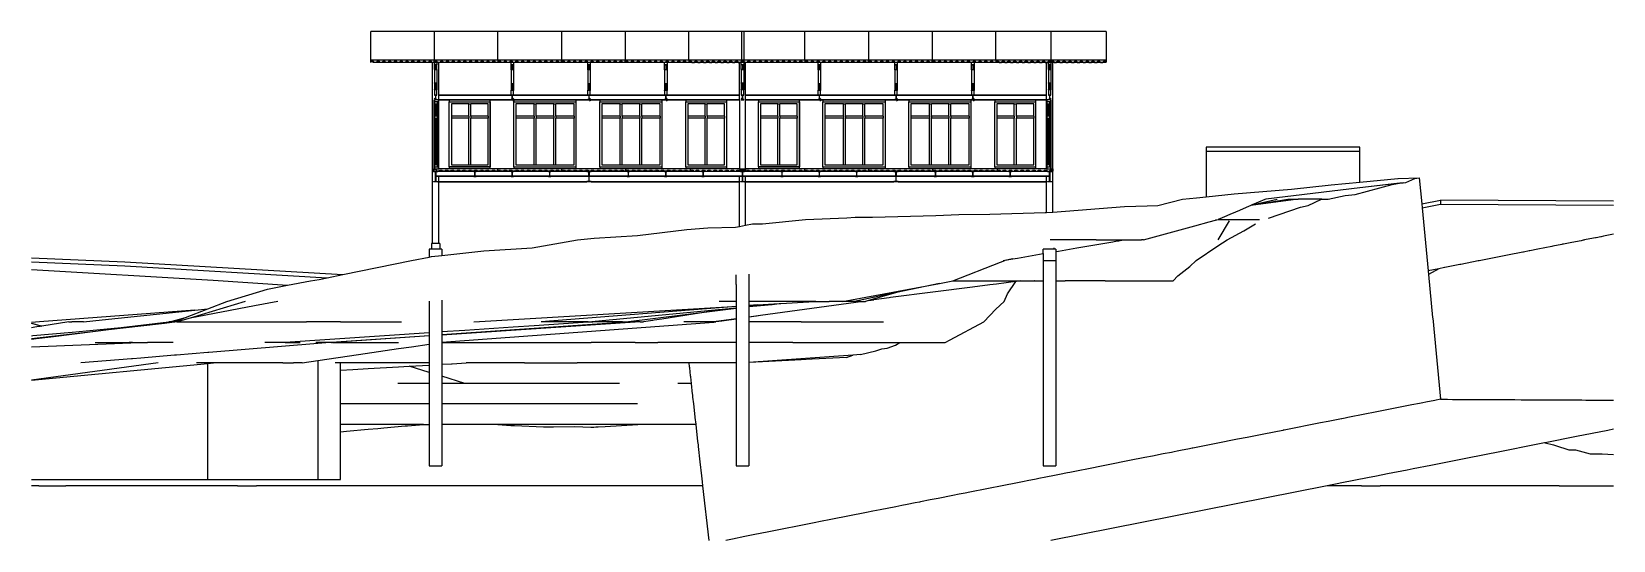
# Model space of a CAD drawing. Extents: x -38.6 to 38.6, y -14.6 to 10.3.
import ezdxf

# ---------------------------------------------------------------- set-up
doc = ezdxf.new("R2010")
doc.units = 0
doc.layers.get('0').update_dxf_attribs({"linetype": 'CONTINUOUS'})
doc.layers.add('SECTIONCUTEDGES', color=7, linetype='CONTINUOUS')

msp = doc.modelspace()

# ---------------------------------------------------------------- linework, layer by layer
for p, q in [((-18.963, 10.252), (-22.069, 10.252)), ((-22.069, 8.872), (-22.069, 10.252)), ((-18.963, 10.252), (-18.963, 8.872)), ((-15.856, 10.252), (-18.963, 10.252)), ((-15.856, 8.872), (-15.856, 10.252)), ((-12.75, 10.252), (-15.856, 10.252)), ((-12.75, 10.252), (-12.75, 8.872)), ((-9.643, 10.252), (-12.75, 10.252)), ((-9.643, 10.252), (-9.643, 8.872)), ((-6.537, 10.252), (-9.643, 10.252)), ((-6.537, 8.872), (-6.537, 10.252)), ((-3.963, 10.252), (-6.537, 10.252)), ((-3.963, 10.252), (-3.963, 8.872)), ((-3.844, 10.252), (-3.963, 10.252)), ((-3.844, 10.252), (-3.844, 8.872)), ((-0.856, 10.252), (-3.844, 10.252)), ((-0.856, 8.872), (-0.856, 10.252)), ((2.25, 10.252), (-0.856, 10.252)), ((2.25, 10.252), (2.25, 8.872)), ((5.357, 10.252), (2.25, 10.252)), ((5.357, 10.252), (5.357, 8.872)), ((8.463, 10.252), (5.357, 10.252)), ((8.463, 8.872), (8.463, 10.252)), ((11.156, 10.252), (8.463, 10.252)), ((11.156, 10.252), (11.156, 8.872)), ((13.849, 10.252), (11.156, 10.252)), ((13.849, 10.252), (13.849, 8.872)), ((-21.963, 8.801), (-21.963, 8.746)), ((-19.049, 8.746), (-21.963, 8.746)), ((-19.049, -0.091), (-19.049, 8.746)), ((-18.959, 8.746), (-19.049, 8.746)), ((-18.959, 8.746), (-18.839, 8.746)), ((-18.959, 8.643), (-18.959, 8.746)), ((-18.959, 8.41), (-18.959, 8.633)), ((-18.749, 8.746), (-18.839, 8.746)), ((-18.839, 8.746), (-18.839, 8.643)), ((-18.839, 8.41), (-18.839, 8.633)), ((-18.749, 7.168), (-18.749, 8.746)), ((-15.215, 8.746), (-18.749, 8.746)), ((-15.095, 8.746), (-15.215, 8.746)), ((-15.215, 8.636), (-15.215, 8.746)), ((-15.215, 8.403), (-15.215, 8.626)), ((-11.465, 8.746), (-15.095, 8.746)), ((-15.095, 8.746), (-15.095, 8.636)), ((-15.095, 8.626), (-15.095, 8.403)), ((-11.345, 8.746), (-11.465, 8.746)), ((-11.465, 8.636), (-11.465, 8.746)), ((-11.465, 8.403), (-11.465, 8.626)), ((-7.715, 8.746), (-11.345, 8.746)), ((-11.345, 8.746), (-11.345, 8.636)), ((-11.345, 8.626), (-11.345, 8.403)), ((-7.595, 8.746), (-7.715, 8.746)), ((-7.715, 8.636), (-7.715, 8.746)), ((-7.715, 8.403), (-7.715, 8.626)), ((-6.537, 8.746), (-7.595, 8.746)), ((-7.595, 8.746), (-7.595, 8.636)), ((-7.595, 8.626), (-7.595, 8.403)), ((-6.38, 8.746), (-6.532, 8.746)), ((-6.098, 8.746), (-6.25, 8.746)), ((-5.815, 8.746), (-5.967, 8.746)), ((-5.533, 8.746), (-5.685, 8.746)), ((-5.25, 8.746), (-5.402, 8.746)), ((-4.968, 8.746), (-5.12, 8.746)), ((-4.686, 8.746), (-4.838, 8.746)), ((-4.403, 8.746), (-4.555, 8.746)), ((-4.121, 8.746), (-4.273, 8.746)), ((-4.055, 7.168), (-4.055, 8.744)), ((-3.965, 8.746), (-3.99, 8.746)), ((-3.965, 8.795), (-3.965, 8.746)), ((-3.845, 8.746), (-3.965, 8.746)), ((-3.965, 8.643), (-3.965, 8.746)), ((-3.965, 8.41), (-3.965, 8.633)), ((-3.845, 8.764), (-3.845, 8.746)), ((-3.755, 8.746), (-3.845, 8.746)), ((-3.845, 8.746), (-3.845, 8.643)), ((-3.845, 8.633), (-3.845, 8.41)), ((-3.755, 7.168), (-3.755, 8.746)), ((-0.215, 8.746), (-3.755, 8.746)), ((-0.095, 8.746), (-0.215, 8.746)), ((-0.215, 8.636), (-0.215, 8.746)), ((-0.215, 8.403), (-0.215, 8.626)), ((3.535, 8.746), (-0.095, 8.746)), ((-0.095, 8.746), (-0.095, 8.636)), ((-0.095, 8.626), (-0.095, 8.403)), ((3.655, 8.746), (3.535, 8.746)), ((3.535, 8.636), (3.535, 8.746)), ((3.535, 8.403), (3.535, 8.626)), ((7.285, 8.746), (3.655, 8.746)), ((3.655, 8.746), (3.655, 8.636)), ((3.655, 8.626), (3.655, 8.403)), ((7.405, 8.746), (7.285, 8.746)), ((7.285, 8.636), (7.285, 8.746)), ((7.285, 8.403), (7.285, 8.626)), ((8.463, 8.746), (7.405, 8.746)), ((7.405, 8.746), (7.405, 8.636)), ((7.405, 8.626), (7.405, 8.403)), ((8.62, 8.746), (8.468, 8.746)), ((8.902, 8.746), (8.75, 8.746)), ((9.185, 8.746), (9.033, 8.746)), ((9.467, 8.746), (9.315, 8.746)), ((9.75, 8.746), (9.598, 8.746)), ((10.032, 8.746), (9.88, 8.746)), ((10.314, 8.746), (10.162, 8.746)), ((10.597, 8.746), (10.445, 8.746)), ((10.879, 8.746), (10.727, 8.746)), ((10.945, 7.168), (10.945, 8.744)), ((11.035, 8.746), (11.01, 8.746)), ((11.035, 8.746), (11.155, 8.746)), ((11.035, 8.643), (11.035, 8.746)), ((11.035, 8.41), (11.035, 8.633)), ((11.156, 8.746), (11.155, 8.746)), ((11.155, 8.746), (11.155, 8.643)), ((11.155, 8.633), (11.155, 8.41)), ((11.245, 8.746), (11.161, 8.746)), ((11.313, 8.746), (11.245, 8.746)), ((11.245, 3.554), (11.245, 8.746)), ((11.595, 8.746), (11.443, 8.746)), ((11.878, 8.746), (11.726, 8.746)), ((12.16, 8.746), (12.008, 8.746)), ((12.443, 8.746), (12.291, 8.746)), ((12.725, 8.746), (12.573, 8.746)), ((13.007, 8.746), (12.856, 8.746)), ((13.29, 8.746), (13.138, 8.746)), ((13.572, 8.746), (13.42, 8.746)), ((13.839, 8.746), (13.703, 8.746)), ((13.839, 8.785), (13.839, 8.746)), ((-18.959, 8.4), (-18.959, 7.752)), ((-18.959, 7.738), (-18.959, 7.432)), ((-18.839, 8.4), (-18.839, 7.752)), ((-18.839, 7.738), (-18.839, 7.432)), ((-15.215, 8.393), (-15.215, 7.713)), ((-15.095, 8.393), (-15.095, 7.713)), ((-11.465, 8.393), (-11.465, 7.713)), ((-11.345, 8.393), (-11.345, 7.713)), ((-7.715, 8.393), (-7.715, 7.713)), ((-7.595, 8.393), (-7.595, 7.713)), ((-3.965, 8.4), (-3.965, 7.752)), ((-3.965, 7.738), (-3.965, 7.432)), ((-3.845, 8.4), (-3.845, 7.752)), ((-3.845, 7.738), (-3.845, 7.432)), ((-0.215, 8.393), (-0.215, 7.713)), ((-0.095, 8.393), (-0.095, 7.713)), ((3.535, 8.393), (3.535, 7.713)), ((3.655, 8.393), (3.655, 7.713)), ((7.285, 8.393), (7.285, 7.713)), ((7.405, 8.393), (7.405, 7.713)), ((11.035, 8.4), (11.035, 7.752)), ((11.035, 7.738), (11.035, 7.432)), ((11.155, 8.4), (11.155, 7.752)), ((11.155, 7.738), (11.155, 7.432)), ((-18.965, 7.006), (-18.909, 6.938)), ((-18.959, 7.419), (-18.959, 7.168)), ((-18.839, 7.168), (-18.839, 7.419)), ((-18.749, 7.168), (-15.215, 7.168)), ((-18.749, 7.158), (-18.749, 7.168)), ((-18.749, 7.158), (-15.215, 7.158)), ((-18.749, 6.938), (-18.749, 7.158)), ((-15.215, 7.7), (-15.215, 7.394)), ((-15.215, 7.168), (-15.215, 7.38)), ((-15.095, 7.006), (-15.151, 6.938)), ((-15.095, 7.7), (-15.095, 7.394)), ((-15.095, 7.168), (-15.095, 7.38)), ((-15.095, 7.168), (-11.465, 7.168)), ((-15.095, 7.158), (-11.465, 7.158)), ((-11.465, 7.7), (-11.465, 7.394)), ((-11.465, 7.168), (-11.465, 7.38)), ((-11.345, 7.006), (-11.401, 6.938)), ((-11.345, 7.7), (-11.345, 7.394)), ((-11.345, 7.168), (-11.345, 7.38)), ((-11.345, 7.168), (-7.715, 7.168)), ((-11.345, 7.158), (-7.715, 7.158)), ((-7.715, 7.7), (-7.715, 7.394)), ((-7.715, 7.38), (-7.715, 7.168)), ((-7.595, 7.006), (-7.651, 6.938)), ((-7.595, 7.7), (-7.595, 7.394)), ((-7.595, 7.168), (-7.595, 7.38)), ((-7.595, 7.168), (-4.055, 7.168)), ((-7.595, 7.158), (-4.055, 7.158)), ((-4.055, 7.158), (-4.055, 7.168)), ((-4.055, 6.938), (-4.055, 7.158)), ((-3.965, 7.419), (-3.965, 7.168)), ((-3.965, 7.006), (-3.909, 6.938)), ((-3.845, 7.168), (-3.845, 7.419)), ((-3.755, 7.168), (-0.215, 7.168)), ((-3.755, 7.158), (-3.755, 7.168)), ((-3.755, 7.158), (-0.215, 7.158)), ((-3.755, 6.938), (-3.755, 7.158)), ((-0.215, 7.7), (-0.215, 7.394)), ((-0.215, 7.168), (-0.215, 7.38)), ((-0.095, 7.006), (-0.151, 6.938)), ((-0.095, 7.7), (-0.095, 7.394)), ((-0.095, 7.168), (-0.095, 7.38)), ((-0.095, 7.168), (3.535, 7.168)), ((-0.095, 7.158), (3.535, 7.158)), ((3.535, 7.7), (3.535, 7.394)), ((3.535, 7.168), (3.535, 7.38)), ((3.655, 7.006), (3.599, 6.938)), ((3.655, 7.7), (3.655, 7.394)), ((3.655, 7.168), (3.655, 7.38)), ((3.655, 7.168), (7.285, 7.168)), ((3.655, 7.158), (7.285, 7.158)), ((7.285, 7.7), (7.285, 7.394)), ((7.285, 7.38), (7.285, 7.168)), ((7.405, 7.006), (7.349, 6.938)), ((7.405, 7.7), (7.405, 7.394)), ((7.405, 7.168), (7.405, 7.38)), ((7.405, 7.168), (10.945, 7.168)), ((7.405, 7.158), (10.945, 7.158)), ((10.945, 7.158), (10.945, 7.168)), ((10.945, 6.938), (10.945, 7.158)), ((11.035, 7.419), (11.035, 7.168)), ((11.155, 7.006), (11.099, 6.938)), ((11.155, 7.168), (11.155, 7.419)), ((-18.969, 3.554), (-18.969, 6.924)), ((-18.969, 6.924), (-18.959, 6.924)), ((-18.959, 6.134), (-18.959, 6.728)), ((-18.809, 6.134), (-18.809, 6.728)), ((-18.759, 6.928), (-18.749, 6.928)), ((-18.759, 6.924), (-18.749, 6.924)), ((-18.759, 3.654), (-18.759, 6.828)), ((-18.749, 6.938), (-15.215, 6.938)), ((-18.749, 6.928), (-18.749, 6.938)), ((-18.749, 6.928), (-15.215, 6.928)), ((-18.749, 6.924), (-18.23, 6.924)), ((-18.749, 3.554), (-18.749, 6.924)), ((-18.23, 6.924), (-18.23, 6.828)), ((-18.23, 3.654), (-18.23, 6.828)), ((-18.23, 6.828), (-16.23, 6.828)), ((-18.23, 6.828), (-16.23, 6.828)), ((-18.23, 3.654), (-18.23, 6.828)), ((-18.13, 6.728), (-18.13, 6.134)), ((-17.28, 6.728), (-18.13, 6.728)), ((-17.28, 6.728), (-17.18, 6.728)), ((-17.28, 6.134), (-17.28, 6.728)), ((-17.18, 6.134), (-17.18, 6.728)), ((-16.33, 6.728), (-17.18, 6.728)), ((-16.33, 6.134), (-16.33, 6.728)), ((-16.23, 6.924), (-15.08, 6.924)), ((-16.23, 6.828), (-16.23, 6.924)), ((-16.23, 3.654), (-16.23, 6.828)), ((-16.23, 6.828), (-16.23, 3.654)), ((-15.151, 6.928), (-15.095, 6.86)), ((-15.095, 6.938), (-11.465, 6.938)), ((-15.095, 6.928), (-11.465, 6.928)), ((-15.08, 6.924), (-15.08, 6.828)), ((-15.08, 6.828), (-12.03, 6.828)), ((-15.08, 3.654), (-15.08, 6.828)), ((-14.98, 6.728), (-14.98, 6.134)), ((-14.08, 6.728), (-14.98, 6.728)), ((-14.08, 6.728), (-13.98, 6.728)), ((-14.08, 6.134), (-14.08, 6.728)), ((-13.98, 6.134), (-13.98, 6.728)), ((-13.13, 6.728), (-13.98, 6.728)), ((-13.13, 6.728), (-13.03, 6.728)), ((-13.13, 6.134), (-13.13, 6.728)), ((-13.03, 6.134), (-13.03, 6.728)), ((-12.13, 6.728), (-13.03, 6.728)), ((-12.13, 6.134), (-12.13, 6.728)), ((-12.03, 6.924), (-10.88, 6.924)), ((-12.03, 6.828), (-12.03, 6.924)), ((-12.03, 3.654), (-12.03, 6.828)), ((-11.401, 6.928), (-11.345, 6.86)), ((-11.345, 6.938), (-7.715, 6.938)), ((-11.345, 6.928), (-7.715, 6.928)), ((-10.88, 6.924), (-10.88, 6.828)), ((-10.88, 3.654), (-10.88, 6.828)), ((-10.88, 6.828), (-7.83, 6.828)), ((-10.78, 6.728), (-10.78, 6.134)), ((-9.88, 6.728), (-10.78, 6.728)), ((-9.88, 6.728), (-9.78, 6.728)), ((-9.88, 6.134), (-9.88, 6.728)), ((-9.78, 6.134), (-9.78, 6.728)), ((-8.93, 6.728), (-9.78, 6.728)), ((-8.93, 6.728), (-8.83, 6.728)), ((-8.93, 6.134), (-8.93, 6.728)), ((-8.83, 6.134), (-8.83, 6.728)), ((-7.93, 6.728), (-8.83, 6.728)), ((-7.93, 6.134), (-7.93, 6.728)), ((-7.83, 6.924), (-6.68, 6.924)), ((-7.83, 6.828), (-7.83, 6.924)), ((-7.83, 3.654), (-7.83, 6.828)), ((-7.651, 6.928), (-7.595, 6.86)), ((-7.595, 6.938), (-4.055, 6.938)), ((-7.595, 6.928), (-4.055, 6.928)), ((-6.68, 6.924), (-6.68, 6.828)), ((-6.68, 3.654), (-6.68, 6.828)), ((-6.68, 6.828), (-4.68, 6.828)), ((-6.58, 6.728), (-6.58, 6.134)), ((-5.73, 6.728), (-6.58, 6.728)), ((-5.73, 6.728), (-5.63, 6.728)), ((-5.73, 6.134), (-5.73, 6.728)), ((-4.78, 6.728), (-5.63, 6.728)), ((-5.63, 6.134), (-5.63, 6.728)), ((-4.78, 6.134), (-4.78, 6.728)), ((-4.68, 6.924), (-4.055, 6.924)), ((-4.68, 6.828), (-4.68, 6.924)), ((-4.68, 3.654), (-4.68, 6.828)), ((-4.055, 6.928), (-4.055, 6.938)), ((-4.055, 6.928), (-4.055, 6.924)), ((-4.055, 6.924), (-4.055, 3.554)), ((-3.755, 6.938), (-0.215, 6.938)), ((-3.755, 6.928), (-3.755, 6.938)), ((-3.755, 6.928), (-0.215, 6.928)), ((-3.755, 6.928), (-3.755, 6.924)), ((-3.755, 6.924), (-3.13, 6.924)), ((-3.755, 3.554), (-3.755, 6.924)), ((-3.13, 6.924), (-3.13, 6.828)), ((-3.13, 3.654), (-3.13, 6.828)), ((-3.13, 6.828), (-1.13, 6.828)), ((-3.13, 6.828), (-1.13, 6.828)), ((-3.13, 3.654), (-3.13, 6.828)), ((-3.03, 6.728), (-3.03, 6.134)), ((-2.18, 6.728), (-3.03, 6.728)), ((-2.18, 6.728), (-2.08, 6.728)), ((-2.18, 6.134), (-2.18, 6.728)), ((-2.08, 6.134), (-2.08, 6.728)), ((-1.23, 6.728), (-2.08, 6.728)), ((-1.23, 6.134), (-1.23, 6.728)), ((-1.13, 6.924), (0.02, 6.924)), ((-1.13, 6.828), (-1.13, 6.924)), ((-1.13, 3.654), (-1.13, 6.828)), ((-1.13, 6.828), (-1.13, 3.654)), ((-0.151, 6.928), (-0.095, 6.86)), ((-0.095, 6.938), (3.535, 6.938)), ((-0.095, 6.928), (3.535, 6.928)), ((0.02, 6.924), (0.02, 6.828)), ((0.02, 6.828), (3.07, 6.828)), ((0.02, 3.654), (0.02, 6.828)), ((0.12, 6.728), (0.12, 6.134)), ((1.02, 6.728), (0.12, 6.728)), ((1.02, 6.728), (1.12, 6.728)), ((1.02, 6.134), (1.02, 6.728)), ((1.12, 6.134), (1.12, 6.728)), ((1.97, 6.728), (1.12, 6.728)), ((1.97, 6.728), (2.07, 6.728)), ((1.97, 6.134), (1.97, 6.728)), ((2.07, 6.134), (2.07, 6.728)), ((2.97, 6.728), (2.07, 6.728)), ((2.97, 6.134), (2.97, 6.728)), ((3.07, 6.924), (4.22, 6.924)), ((3.07, 6.828), (3.07, 6.924)), ((3.07, 3.654), (3.07, 6.828)), ((3.599, 6.928), (3.655, 6.86)), ((3.655, 6.938), (7.285, 6.938)), ((3.655, 6.928), (7.285, 6.928)), ((4.22, 6.924), (4.22, 6.828)), ((4.22, 3.654), (4.22, 6.828)), ((4.22, 6.828), (7.27, 6.828)), ((4.32, 6.728), (4.32, 6.134)), ((5.22, 6.728), (4.32, 6.728)), ((5.22, 6.728), (5.32, 6.728)), ((5.22, 6.134), (5.22, 6.728)), ((5.32, 6.134), (5.32, 6.728)), ((6.17, 6.728), (5.32, 6.728)), ((6.17, 6.728), (6.27, 6.728)), ((6.17, 6.134), (6.17, 6.728)), ((6.27, 6.134), (6.27, 6.728)), ((7.17, 6.728), (6.27, 6.728)), ((7.17, 6.134), (7.17, 6.728)), ((7.27, 6.924), (8.42, 6.924)), ((7.27, 6.828), (7.27, 6.924)), ((7.27, 3.654), (7.27, 6.828)), ((7.349, 6.928), (7.405, 6.86)), ((7.405, 6.938), (10.945, 6.938)), ((7.405, 6.928), (10.945, 6.928)), ((8.42, 6.924), (8.42, 6.828)), ((8.42, 3.654), (8.42, 6.828)), ((8.42, 6.828), (10.42, 6.828)), ((8.52, 6.728), (8.52, 6.134)), ((9.37, 6.728), (8.52, 6.728)), ((9.37, 6.728), (9.47, 6.728)), ((9.37, 6.134), (9.37, 6.728)), ((9.47, 6.134), (9.47, 6.728)), ((10.32, 6.728), (9.47, 6.728)), ((10.32, 6.134), (10.32, 6.728)), ((10.42, 6.924), (10.945, 6.924)), ((10.42, 6.828), (10.42, 6.924)), ((10.42, 3.654), (10.42, 6.828)), ((10.945, 6.928), (10.945, 6.938)), ((10.945, 6.928), (10.955, 6.928)), ((10.945, 3.554), (10.945, 6.924)), ((10.945, 6.924), (10.955, 6.924)), ((10.955, 6.134), (10.955, 6.728)), ((11.105, 6.134), (11.105, 6.728)), ((11.155, 6.924), (11.165, 6.924)), ((11.155, 3.654), (11.155, 6.828)), ((11.165, 3.554), (11.165, 6.924)), ((-18.959, 3.754), (-18.959, 6.034)), ((-18.809, 3.754), (-18.809, 6.034)), ((-17.28, 6.134), (-18.13, 6.134)), ((-18.13, 6.134), (-18.13, 6.034)), ((-17.28, 6.034), (-18.13, 6.034)), ((-18.13, 6.034), (-18.13, 3.754)), ((-17.28, 6.134), (-17.28, 6.034)), ((-17.28, 3.754), (-17.28, 6.034)), ((-16.33, 6.134), (-17.18, 6.134)), ((-17.18, 6.134), (-17.18, 6.034)), ((-16.33, 6.034), (-17.18, 6.034)), ((-17.18, 3.754), (-17.18, 6.034)), ((-16.33, 6.134), (-16.33, 6.034)), ((-16.33, 3.754), (-16.33, 6.034)), ((-14.08, 6.134), (-14.98, 6.134)), ((-14.98, 6.134), (-14.98, 6.034)), ((-14.08, 6.034), (-14.98, 6.034)), ((-14.98, 6.034), (-14.98, 3.754)), ((-14.08, 6.134), (-14.08, 6.034)), ((-14.08, 3.754), (-14.08, 6.034)), ((-13.13, 6.134), (-13.98, 6.134)), ((-13.98, 6.134), (-13.98, 6.034)), ((-13.13, 6.034), (-13.98, 6.034)), ((-13.98, 3.754), (-13.98, 6.034)), ((-13.13, 6.134), (-13.13, 6.034)), ((-13.13, 3.754), (-13.13, 6.034)), ((-12.13, 6.134), (-13.03, 6.134)), ((-13.03, 6.134), (-13.03, 6.034)), ((-12.13, 6.034), (-13.03, 6.034)), ((-13.03, 3.754), (-13.03, 6.034)), ((-12.13, 6.134), (-12.13, 6.034)), ((-12.13, 3.754), (-12.13, 6.034)), ((-9.88, 6.134), (-10.78, 6.134)), ((-10.78, 6.134), (-10.78, 6.034)), ((-9.88, 6.034), (-10.78, 6.034)), ((-10.78, 6.034), (-10.78, 3.754)), ((-9.88, 6.134), (-9.88, 6.034)), ((-9.88, 3.754), (-9.88, 6.034)), ((-8.93, 6.134), (-9.78, 6.134)), ((-9.78, 6.134), (-9.78, 6.034)), ((-8.93, 6.034), (-9.78, 6.034)), ((-9.78, 3.754), (-9.78, 6.034)), ((-8.93, 6.134), (-8.93, 6.034)), ((-8.93, 3.754), (-8.93, 6.034)), ((-7.93, 6.134), (-8.83, 6.134)), ((-8.83, 6.134), (-8.83, 6.034)), ((-7.93, 6.034), (-8.83, 6.034)), ((-8.83, 3.754), (-8.83, 6.034)), ((-7.93, 6.134), (-7.93, 6.034)), ((-7.93, 3.754), (-7.93, 6.034)), ((-5.73, 6.134), (-6.58, 6.134)), ((-6.58, 6.134), (-6.58, 6.034)), ((-5.73, 6.034), (-6.58, 6.034)), ((-6.58, 6.034), (-6.58, 3.754)), ((-5.73, 6.134), (-5.73, 6.034)), ((-5.73, 3.754), (-5.73, 6.034)), ((-4.78, 6.134), (-5.63, 6.134)), ((-5.63, 6.134), (-5.63, 6.034)), ((-4.78, 6.034), (-5.63, 6.034)), ((-5.63, 3.754), (-5.63, 6.034)), ((-4.78, 6.134), (-4.78, 6.034)), ((-4.78, 3.754), (-4.78, 6.034)), ((-2.18, 6.134), (-3.03, 6.134)), ((-3.03, 6.134), (-3.03, 6.034)), ((-2.18, 6.034), (-3.03, 6.034)), ((-3.03, 6.034), (-3.03, 3.754)), ((-2.18, 6.134), (-2.18, 6.034)), ((-2.18, 3.754), (-2.18, 6.034)), ((-1.23, 6.134), (-2.08, 6.134)), ((-2.08, 6.134), (-2.08, 6.034)), ((-1.23, 6.034), (-2.08, 6.034)), ((-2.08, 3.754), (-2.08, 6.034)), ((-1.23, 6.134), (-1.23, 6.034)), ((-1.23, 3.754), (-1.23, 6.034)), ((1.02, 6.134), (0.12, 6.134)), ((0.12, 6.134), (0.12, 6.034)), ((1.02, 6.034), (0.12, 6.034)), ((0.12, 6.034), (0.12, 3.754)), ((1.02, 6.134), (1.02, 6.034)), ((1.02, 3.754), (1.02, 6.034)), ((1.97, 6.134), (1.12, 6.134)), ((1.12, 6.134), (1.12, 6.034)), ((1.97, 6.034), (1.12, 6.034)), ((1.12, 3.754), (1.12, 6.034)), ((1.97, 6.134), (1.97, 6.034)), ((1.97, 3.754), (1.97, 6.034)), ((2.97, 6.134), (2.07, 6.134)), ((2.07, 6.134), (2.07, 6.034)), ((2.97, 6.034), (2.07, 6.034)), ((2.07, 3.754), (2.07, 6.034)), ((2.97, 6.134), (2.97, 6.034)), ((2.97, 3.754), (2.97, 6.034)), ((5.22, 6.134), (4.32, 6.134)), ((4.32, 6.134), (4.32, 6.034)), ((5.22, 6.034), (4.32, 6.034)), ((4.32, 6.034), (4.32, 3.754)), ((5.22, 6.134), (5.22, 6.034)), ((5.22, 3.754), (5.22, 6.034)), ((6.17, 6.134), (5.32, 6.134)), ((5.32, 6.134), (5.32, 6.034)), ((6.17, 6.034), (5.32, 6.034)), ((5.32, 3.754), (5.32, 6.034)), ((6.17, 6.134), (6.17, 6.034)), ((6.17, 3.754), (6.17, 6.034)), ((7.17, 6.134), (6.27, 6.134)), ((6.27, 6.134), (6.27, 6.034)), ((7.17, 6.034), (6.27, 6.034)), ((6.27, 3.754), (6.27, 6.034)), ((7.17, 6.134), (7.17, 6.034)), ((7.17, 3.754), (7.17, 6.034)), ((9.37, 6.134), (8.52, 6.134)), ((8.52, 6.134), (8.52, 6.034)), ((9.37, 6.034), (8.52, 6.034)), ((8.52, 6.034), (8.52, 3.754)), ((9.37, 6.134), (9.37, 6.034)), ((9.37, 3.754), (9.37, 6.034)), ((10.32, 6.134), (9.47, 6.134)), ((9.47, 6.134), (9.47, 6.034)), ((10.32, 6.034), (9.47, 6.034)), ((9.47, 3.754), (9.47, 6.034)), ((10.32, 6.134), (10.32, 6.034)), ((10.32, 3.754), (10.32, 6.034)), ((10.955, 3.754), (10.955, 6.034)), ((11.105, 3.754), (11.105, 6.034)), ((18.745, 4.414), (18.745, 2.193)), ((26.245, 2.902), (26.245, 4.414)), ((-18.906, 3.412), (-18.906, 3.198)), ((-18.906, 3.198), (-18.906, 3.188)), ((-18.904, 3.198), (-18.906, 3.198)), ((-18.904, 3.188), (-18.906, 3.188)), ((-17.04, 3.198), (-18.894, 3.198)), ((-18.749, 3.188), (-18.894, 3.188)), ((-18.749, 3.428), (-18.799, 3.428)), ((-17.04, 3.418), (-18.799, 3.418)), ((-18.749, 3.428), (-18.749, 3.434)), ((-17.04, 3.428), (-18.749, 3.428)), ((-17.04, 3.188), (-18.749, 3.188)), ((-18.749, 2.944), (-18.749, 3.188)), ((-18.23, 3.654), (-16.23, 3.654)), ((-18.23, 3.654), (-18.23, 3.554)), ((-16.23, 3.654), (-18.23, 3.654)), ((-18.13, 3.754), (-17.28, 3.754)), ((-17.28, 3.754), (-17.18, 3.754)), ((-17.18, 3.754), (-16.33, 3.754)), ((-15.215, 3.428), (-16.92, 3.428)), ((-15.215, 3.418), (-16.92, 3.418)), ((-15.215, 3.198), (-16.92, 3.198)), ((-15.215, 3.188), (-16.92, 3.188)), ((-16.23, 3.554), (-16.23, 3.654)), ((-15.345, 3.434), (-15.345, 3.428)), ((-13.39, 3.428), (-15.095, 3.428)), ((-13.39, 3.418), (-15.095, 3.418)), ((-13.39, 3.198), (-15.095, 3.198)), ((-13.39, 3.188), (-15.095, 3.188)), ((-15.08, 3.654), (-12.03, 3.654)), ((-15.08, 3.654), (-15.08, 3.554)), ((-14.98, 3.754), (-14.08, 3.754)), ((-14.08, 3.754), (-13.98, 3.754)), ((-13.98, 3.754), (-13.13, 3.754)), ((-11.508, 3.428), (-13.27, 3.428)), ((-11.508, 3.418), (-13.27, 3.418)), ((-11.413, 3.198), (-13.27, 3.198)), ((-11.413, 3.188), (-13.27, 3.188)), ((-13.13, 3.754), (-13.03, 3.754)), ((-13.03, 3.754), (-12.13, 3.754)), ((-12.03, 3.554), (-12.03, 3.654)), ((-11.508, 3.418), (-11.413, 3.418)), ((-11.413, 3.412), (-11.413, 3.418)), ((-11.413, 3.412), (-11.403, 3.412)), ((-11.413, 3.198), (-11.413, 3.412)), ((-11.413, 3.188), (-11.413, 3.198)), ((-11.413, 3.188), (-11.413, 2.944)), ((-11.308, 3.418), (-11.403, 3.418)), ((-11.403, 3.418), (-11.403, 3.412)), ((-9.543, 3.198), (-11.403, 3.198)), ((-9.543, 3.188), (-11.403, 3.188)), ((-9.543, 3.428), (-11.308, 3.428)), ((-9.543, 3.418), (-11.308, 3.418)), ((-10.88, 3.654), (-7.83, 3.654)), ((-10.88, 3.654), (-10.88, 3.554)), ((-10.78, 3.754), (-9.88, 3.754)), ((-9.88, 3.754), (-9.78, 3.754)), ((-9.78, 3.754), (-8.93, 3.754)), ((-7.718, 3.428), (-9.423, 3.428)), ((-7.718, 3.418), (-9.423, 3.418)), ((-7.718, 3.198), (-9.423, 3.198)), ((-7.718, 3.188), (-9.423, 3.188)), ((-8.93, 3.754), (-8.83, 3.754)), ((-8.83, 3.754), (-7.93, 3.754)), ((-7.83, 3.554), (-7.83, 3.654)), ((-6.472, 3.428), (-7.598, 3.428)), ((-5.893, 3.418), (-7.598, 3.418)), ((-5.893, 3.198), (-7.598, 3.198)), ((-5.893, 3.188), (-7.598, 3.188)), ((-6.68, 3.654), (-4.68, 3.654)), ((-6.68, 3.654), (-6.68, 3.554)), ((-6.58, 3.754), (-5.73, 3.754)), ((-6.313, 3.428), (-6.468, 3.428)), ((-6.467, 3.428), (-6.467, 3.43)), ((-6.028, 3.428), (-6.183, 3.428)), ((-5.893, 3.428), (-5.898, 3.428)), ((-5.743, 3.428), (-5.773, 3.428)), ((-4.005, 3.418), (-5.773, 3.418)), ((-3.91, 3.198), (-5.773, 3.198)), ((-4.055, 3.188), (-5.773, 3.188)), ((-5.73, 3.754), (-5.63, 3.754)), ((-5.63, 3.754), (-4.78, 3.754)), ((-5.458, 3.428), (-5.613, 3.428)), ((-5.173, 3.428), (-5.328, 3.428)), ((-4.888, 3.428), (-5.043, 3.428)), ((-4.604, 3.428), (-4.758, 3.428)), ((-4.68, 3.554), (-4.68, 3.654)), ((-4.319, 3.428), (-4.474, 3.428)), ((-4.055, 3.428), (-4.189, 3.428)), ((-4.055, 3.428), (-4.055, 3.478)), ((-4.034, 3.428), (-4.055, 3.428)), ((-3.91, 3.188), (-4.055, 3.188)), ((-4.055, 2.944), (-4.055, 3.188)), ((-2.04, 3.198), (-3.9, 3.198)), ((-3.755, 3.188), (-3.9, 3.188)), ((-3.755, 3.428), (-3.805, 3.428)), ((-2.04, 3.418), (-3.805, 3.418)), ((-3.755, 3.428), (-3.755, 3.434)), ((-2.04, 3.428), (-3.755, 3.428)), ((-2.04, 3.188), (-3.755, 3.188)), ((-3.755, 2.944), (-3.755, 3.188)), ((-3.13, 3.654), (-1.13, 3.654)), ((-3.13, 3.654), (-3.13, 3.554)), ((-1.13, 3.654), (-3.13, 3.654)), ((-3.03, 3.754), (-2.18, 3.754)), ((-2.18, 3.754), (-2.08, 3.754)), ((-2.08, 3.754), (-1.23, 3.754)), ((-0.215, 3.428), (-1.92, 3.428)), ((-0.215, 3.418), (-1.92, 3.418)), ((-0.215, 3.198), (-1.92, 3.198)), ((-0.215, 3.188), (-1.92, 3.188)), ((-1.13, 3.554), (-1.13, 3.654)), ((-0.345, 3.434), (-0.345, 3.428)), ((1.61, 3.428), (-0.095, 3.428)), ((1.61, 3.418), (-0.095, 3.418)), ((1.61, 3.198), (-0.095, 3.198)), ((1.61, 3.188), (-0.095, 3.188)), ((0.02, 3.654), (3.07, 3.654)), ((0.02, 3.654), (0.02, 3.554)), ((0.12, 3.754), (1.02, 3.754)), ((1.02, 3.754), (1.12, 3.754)), ((1.12, 3.754), (1.97, 3.754)), ((3.492, 3.428), (1.73, 3.428)), ((3.492, 3.418), (1.73, 3.418)), ((3.587, 3.198), (1.73, 3.198)), ((3.587, 3.188), (1.73, 3.188)), ((1.97, 3.754), (2.07, 3.754)), ((2.07, 3.754), (2.97, 3.754)), ((3.07, 3.554), (3.07, 3.654)), ((3.492, 3.418), (3.587, 3.418)), ((3.587, 3.412), (3.587, 3.418)), ((3.587, 3.412), (3.597, 3.412)), ((3.587, 3.198), (3.587, 3.412)), ((3.587, 3.188), (3.587, 3.198)), ((3.587, 3.188), (3.587, 2.944)), ((3.692, 3.418), (3.597, 3.418)), ((3.597, 3.418), (3.597, 3.412)), ((5.457, 3.198), (3.597, 3.198)), ((5.457, 3.188), (3.597, 3.188)), ((5.457, 3.428), (3.692, 3.428)), ((5.457, 3.418), (3.692, 3.418)), ((4.22, 3.654), (7.27, 3.654)), ((4.22, 3.654), (4.22, 3.554)), ((4.32, 3.754), (5.22, 3.754)), ((5.22, 3.754), (5.32, 3.754)), ((5.32, 3.754), (6.17, 3.754)), ((7.282, 3.428), (5.577, 3.428)), ((7.282, 3.418), (5.577, 3.418)), ((7.282, 3.198), (5.577, 3.198)), ((7.282, 3.188), (5.577, 3.188)), ((6.17, 3.754), (6.27, 3.754)), ((6.27, 3.754), (7.17, 3.754)), ((7.27, 3.554), (7.27, 3.654)), ((8.528, 3.428), (7.402, 3.428)), ((9.107, 3.418), (7.402, 3.418)), ((9.107, 3.198), (7.402, 3.198)), ((9.107, 3.188), (7.402, 3.188)), ((8.42, 3.654), (10.42, 3.654)), ((8.42, 3.654), (8.42, 3.554)), ((8.52, 3.754), (9.37, 3.754)), ((8.687, 3.428), (8.532, 3.428)), ((8.533, 3.428), (8.533, 3.43)), ((8.972, 3.428), (8.817, 3.428)), ((9.107, 3.428), (9.102, 3.428)), ((9.257, 3.428), (9.227, 3.428)), ((10.995, 3.418), (9.227, 3.418)), ((11.09, 3.198), (9.227, 3.198)), ((10.945, 3.188), (9.227, 3.188)), ((9.37, 3.754), (9.47, 3.754)), ((9.542, 3.428), (9.387, 3.428)), ((9.47, 3.754), (10.32, 3.754)), ((9.827, 3.428), (9.672, 3.428)), ((10.112, 3.428), (9.957, 3.428)), ((10.396, 3.428), (10.242, 3.428)), ((10.42, 3.554), (10.42, 3.654)), ((10.681, 3.428), (10.526, 3.428)), ((10.945, 3.428), (10.811, 3.428)), ((10.945, 3.428), (10.945, 3.478)), ((10.966, 3.428), (10.945, 3.428)), ((11.09, 3.188), (10.945, 3.188)), ((10.945, 2.944), (10.945, 3.188)), ((11.245, 1.447), (11.245, 3.444)), ((28.941, 3.082), (29.155, 3.112)), ((-18.799, 2.944), (-18.749, 2.944)), ((-18.799, 2.928), (-18.749, 2.928)), ((-18.749, 2.928), (-18.749, 2.944)), ((-18.749, 2.944), (-11.508, 2.944)), ((-18.749, -0.091), (-18.749, 2.928)), ((-18.749, 2.928), (-11.508, 2.928)), ((-11.403, 2.944), (-11.413, 2.944)), ((-11.308, 2.944), (-4.055, 2.944)), ((-11.308, 2.928), (-4.055, 2.928)), ((-4.055, 2.928), (-4.055, 2.944)), ((-4.055, 0.745), (-4.055, 2.928)), ((-3.805, 2.944), (-3.755, 2.944)), ((-3.805, 2.928), (-3.755, 2.928)), ((-3.755, 2.928), (-3.755, 2.944)), ((-3.755, 2.944), (3.492, 2.944)), ((-3.755, 0.802), (-3.755, 2.928)), ((-3.755, 2.928), (3.492, 2.928)), ((3.597, 2.944), (3.587, 2.944)), ((3.692, 2.944), (10.945, 2.944)), ((3.692, 2.928), (10.945, 2.928)), ((10.945, 2.928), (10.945, 2.944)), ((10.945, 1.424), (10.945, 2.928)), ((26.245, 2.624), (21.653, 2.082)), ((26.245, 2.623), (21.663, 2.082)), ((26.024, 2.303), (27.828, 2.792)), ((28.358, 2.873), (26.245, 2.624)), ((28.192, 2.854), (26.245, 2.623)), ((26.245, 2.623), (26.245, 2.624)), ((27.828, 2.792), (28.192, 2.854)), ((28.192, 2.854), (28.358, 2.873)), ((28.358, 2.873), (28.5, 2.895)), ((28.5, 2.895), (28.941, 3.082)), ((20.688, 1.666), (20.37, 1.529)), ((20.921, 1.766), (20.688, 1.666)), ((23.243, 2.082), (20.921, 1.766)), ((20.947, 1.778), (20.921, 1.766)), ((20.947, 1.778), (22.733, 2.082)), ((20.987, 1.795), (20.947, 1.778)), ((20.987, 1.795), (22.213, 2.082)), ((21.604, 2.061), (20.987, 1.795)), ((21.663, 2.082), (21.604, 2.061)), ((21.653, 2.082), (21.604, 2.061)), ((21.653, 2.082), (21.663, 2.082)), ((21.794, 1.151), (23.354, 1.683)), ((22.733, 2.082), (23.243, 2.082)), ((24.396, 2.082), (23.243, 2.082)), ((23.354, 1.683), (23.728, 1.764)), ((23.728, 1.764), (24.381, 2.077)), ((24.381, 2.077), (24.384, 2.078)), ((24.384, 2.078), (24.396, 2.082)), ((24.396, 2.082), (24.56, 2.082)), ((24.56, 2.082), (24.698, 2.082)), ((24.698, 2.082), (25.529, 2.249)), ((25.529, 2.249), (26.024, 2.303)), ((29.276, 1.847), (30.191, 2.027)), ((29.294, 1.651), (30.187, 1.827)), ((18.187, 0.769), (18.895, 0.962)), ((18.895, 0.962), (19.192, 1.043)), ((19.503, 1.082), (19.192, 1.043)), ((19.192, 1.043), (19.333, 1.082)), ((19.861, 1.01), (19.313, 0.082)), ((19.637, 1.213), (19.333, 1.082)), ((19.333, 1.082), (19.503, 1.082)), ((19.503, 1.082), (19.764, 1.082)), ((19.898, 1.325), (19.637, 1.213)), ((19.764, 1.082), (21.35, 1.082)), ((20.171, 1.443), (19.898, 1.325)), ((20.37, 1.529), (20.171, 1.443)), ((20.589, 0.529), (21.158, 0.869)), ((13.373, 0.082), (11.123, 0.082)), ((13.373, 0.082), (14.683, 0.082)), ((14.185, -0.003), (14.402, 0.034)), ((14.402, 0.034), (14.482, 0.047)), ((14.482, 0.047), (14.683, 0.082)), ((14.683, 0.082), (15.583, 0.082)), ((15.673, 0.082), (15.583, 0.082)), ((15.673, 0.082), (18.187, 0.769)), ((19.307, -0.195), (19.775, 0.082)), ((19.775, 0.082), (20.589, 0.529)), ((37.058, 0.049), (36.602, -0.041)), ((37.108, 0.059), (37.058, 0.049)), ((37.112, 0.06), (37.108, 0.059)), ((37.153, 0.068), (37.112, 0.06)), ((37.192, 0.076), (37.153, 0.068)), ((37.196, 0.076), (37.192, 0.076)), ((37.223, 0.082), (37.196, 0.076)), ((37.477, 0.132), (37.223, 0.082)), ((37.767, 0.189), (37.477, 0.132)), ((37.794, 0.194), (37.767, 0.189)), ((38.017, 0.238), (37.794, 0.194)), ((38.037, 0.242), (38.017, 0.238)), ((38.156, 0.266), (38.037, 0.242)), ((38.634, 0.36), (38.156, 0.266)), ((-19.209, -0.372), (-19.209, -0.749)), ((-19.099, -0.372), (-19.209, -0.372)), ((-19.099, -0.091), (-19.099, -0.372)), ((-19.049, -0.091), (-19.099, -0.091)), ((-18.699, -0.372), (-19.099, -0.372)), ((-18.749, -0.091), (-19.049, -0.091)), ((-18.699, -0.091), (-18.749, -0.091)), ((-18.699, -0.091), (-18.699, -0.372)), ((-18.589, -0.372), (-18.699, -0.372)), ((-18.589, -0.372), (-18.589, -0.673)), ((9.53, -0.798), (10.785, -0.583)), ((10.895, -0.372), (10.785, -0.372)), ((10.785, -0.583), (10.785, -0.372)), ((10.785, -0.583), (10.785, -0.918)), ((10.895, -0.368), (10.895, -0.372)), ((11.295, -0.372), (10.895, -0.372)), ((11.295, -0.295), (11.295, -0.372)), ((11.405, -0.372), (11.295, -0.372)), ((11.405, -0.372), (11.405, -0.478)), ((11.405, -0.478), (11.522, -0.458)), ((11.405, -0.478), (11.405, -0.918)), ((11.522, -0.458), (12.429, -0.303)), ((12.429, -0.303), (14.185, -0.003)), ((18.257, -0.918), (19.307, -0.195)), ((33.794, -0.595), (32.079, -0.933)), ((33.884, -0.577), (33.794, -0.595)), ((34.207, -0.513), (33.884, -0.577)), ((34.228, -0.509), (34.207, -0.513)), ((34.245, -0.506), (34.228, -0.509)), ((34.525, -0.451), (34.245, -0.506)), ((34.546, -0.446), (34.525, -0.451)), ((34.937, -0.369), (34.546, -0.446)), ((35.633, -0.232), (34.937, -0.369)), ((35.682, -0.222), (35.633, -0.232)), ((36.116, -0.137), (35.682, -0.222)), ((36.155, -0.129), (36.116, -0.137)), ((36.192, -0.122), (36.155, -0.129)), ((36.602, -0.041), (36.192, -0.122)), ((-38.634, -0.789), (-34.088, -0.985)), ((-38.634, -0.989), (-34.088, -1.185)), ((-38.634, -1.357), (-29.765, -1.873)), ((-34.088, -0.985), (-23.438, -1.605)), ((-34.088, -1.185), (-24.2, -1.76)), ((6.363, -1.918), (8.7, -0.998)), ((8.7, -0.998), (8.903, -0.918)), ((8.823, -0.918), (9.292, -0.838)), ((9.292, -0.838), (8.903, -0.918)), ((9.292, -0.838), (9.53, -0.798)), ((10.785, -0.918), (10.785, -0.942)), ((11.405, -0.942), (10.785, -0.942)), ((10.785, -0.942), (10.785, -1.449)), ((10.785, -1.449), (10.785, -1.918)), ((11.405, -0.918), (11.405, -0.942)), ((11.405, -0.942), (11.405, -1.666)), ((17.366, -1.674), (17.942, -1.21)), ((17.942, -1.21), (18.257, -0.918)), ((30.103, -1.323), (29.588, -1.424)), ((30.103, -1.323), (29.604, -1.6)), ((30.38, -1.268), (30.103, -1.323)), ((30.396, -1.265), (30.38, -1.268)), ((30.404, -1.263), (30.396, -1.265)), ((31.136, -1.119), (30.404, -1.263)), ((31.137, -1.119), (31.136, -1.119)), ((31.154, -1.115), (31.137, -1.119)), ((31.183, -1.11), (31.154, -1.115)), ((31.184, -1.109), (31.183, -1.11)), ((32.028, -0.943), (31.184, -1.109)), ((32.031, -0.942), (32.028, -0.943)), ((32.079, -0.933), (32.031, -0.942)), ((32.031, -0.942), (32.031, -0.942)), ((-29.765, -1.873), (-26.128, -2.128)), ((-4.215, -2.087), (-4.215, -1.614)), ((-4.215, -2.087), (-4.215, -2.364)), ((-3.595, -1.578), (-3.595, -1.895)), ((-3.595, -1.895), (-3.595, -1.93)), ((-3.595, -1.93), (-3.595, -1.95)), ((-3.595, -1.95), (-3.595, -2.625)), ((0.973, -2.918), (5.72, -2.038)), ((5.72, -2.038), (3.619, -2.483)), ((7.331, -2.216), (5.385, -2.465)), ((5.72, -2.038), (6.363, -1.918)), ((6.363, -1.918), (9.663, -1.918)), ((8.175, -2.108), (7.331, -2.216)), ((8.499, -2.067), (8.175, -2.108)), ((9.448, -1.946), (8.499, -2.067)), ((9.035, -2.55), (9.448, -1.946)), ((9.468, -1.943), (9.448, -1.946)), ((9.469, -1.943), (9.468, -1.943)), ((9.595, -1.927), (9.469, -1.943)), ((9.469, -1.943), (9.469, -1.943)), ((9.663, -1.918), (9.595, -1.927)), ((9.663, -1.918), (9.947, -1.918)), ((9.947, -1.918), (10.363, -1.918)), ((10.368, -1.918), (10.363, -1.918)), ((10.368, -1.918), (10.609, -1.918)), ((10.609, -1.918), (10.785, -1.918)), ((10.785, -1.918), (10.785, -3.628)), ((11.405, -1.666), (11.405, -1.918)), ((11.405, -1.918), (11.605, -1.918)), ((11.405, -1.918), (11.405, -3.343)), ((11.605, -1.918), (11.691, -1.918)), ((11.691, -1.918), (11.858, -1.918)), ((12.123, -1.918), (11.858, -1.918)), ((13.803, -1.918), (12.123, -1.918)), ((13.803, -1.918), (14.027, -1.918)), ((14.027, -1.918), (14.77, -1.918)), ((14.77, -1.918), (15.146, -1.918)), ((15.146, -1.918), (15.673, -1.918)), ((15.673, -1.918), (16.087, -1.918)), ((16.087, -1.918), (16.217, -1.918)), ((16.217, -1.918), (16.357, -1.918)), ((16.357, -1.918), (16.383, -1.918)), ((16.383, -1.918), (16.514, -1.918)), ((16.514, -1.918), (16.953, -1.918)), ((16.953, -1.918), (17.085, -1.918)), ((17.085, -1.918), (17.129, -1.918)), ((17.129, -1.918), (17.366, -1.674)), ((-28.207, -2.918), (-30.895, -3.73)), ((-26.607, -2.918), (-27.747, -3.134)), ((-19.209, -2.897), (-19.209, -2.918)), ((-19.209, -2.918), (-19.209, -2.946)), ((-19.209, -2.946), (-19.209, -3.001)), ((-19.209, -3.001), (-19.209, -3.596)), ((-18.589, -2.858), (-18.589, -2.918)), ((-18.589, -2.918), (-18.589, -3.448)), ((-4.215, -2.918), (-5.047, -2.918)), ((-4.215, -2.364), (-4.215, -2.75)), ((-4.215, -2.75), (-4.215, -2.918)), ((-4.215, -2.918), (-4.215, -3.151)), ((-3.595, -2.625), (-3.595, -2.918)), ((-0.327, -2.918), (-3.595, -2.918)), ((-3.595, -2.918), (-3.595, -3.114)), ((-3.154, -3.087), (-3.595, -3.122)), ((-3.595, -3.114), (-3.154, -3.087)), ((-3.576, -3.167), (-2.464, -3.061)), ((-3.154, -3.087), (-2.115, -3.025)), ((1.993, -2.918), (-3.026, -3.606)), ((-2.464, -3.061), (-2.236, -3.039)), ((-2.236, -3.039), (-2.043, -3.021)), ((-2.115, -3.025), (-2.043, -3.021)), ((-2.043, -3.021), (-0.669, -2.939)), ((-0.669, -2.939), (-0.327, -2.918)), ((-0.327, -2.918), (-0.217, -2.918)), ((-0.217, -2.918), (-0.057, -2.918)), ((-0.057, -2.918), (0.323, -2.918)), ((0.973, -2.918), (0.323, -2.918)), ((1.083, -2.918), (0.973, -2.918)), ((1.563, -2.918), (1.083, -2.918)), ((3.619, -2.483), (1.563, -2.918)), ((1.843, -2.918), (1.563, -2.918)), ((1.843, -2.918), (1.993, -2.918)), ((1.993, -2.918), (2.103, -2.918)), ((2.252, -2.876), (2.103, -2.918)), ((2.252, -2.876), (2.51, -2.833)), ((2.312, -2.858), (2.252, -2.876)), ((3.619, -2.483), (2.312, -2.858)), ((2.51, -2.833), (2.312, -2.858)), ((3.256, -2.737), (2.51, -2.833)), ((3.32, -2.729), (3.256, -2.737)), ((5.385, -2.465), (3.32, -2.729)), ((8.475, -3.289), (8.877, -2.918)), ((8.877, -2.918), (9.035, -2.55)), ((-30.654, -3.345), (-38.245, -3.918)), ((-36.097, -3.918), (-35.189, -3.822)), ((-35.189, -3.822), (-30.654, -3.345)), ((-31.887, -3.918), (-31.115, -3.708)), ((-30.895, -3.73), (-31.517, -3.918)), ((-27.747, -3.134), (-30.895, -3.73)), ((-30.654, -3.345), (-30.019, -3.278)), ((-19.209, -3.596), (-19.209, -3.734)), ((-19.209, -3.734), (-19.209, -3.78)), ((-19.209, -3.78), (-19.209, -3.918)), ((-18.589, -3.448), (-18.589, -3.65)), ((-18.589, -3.65), (-18.589, -3.717)), ((-18.589, -3.717), (-18.589, -3.845)), ((-18.589, -3.845), (-18.589, -3.865)), ((-17.037, -3.918), (-4.649, -3.177)), ((-4.215, -3.171), (-13.747, -3.918)), ((-11.447, -3.918), (-4.215, -3.228)), ((-9.607, -3.918), (-5.264, -3.377)), ((-8.289, -3.847), (-8.747, -3.918)), ((-8.224, -3.837), (-8.289, -3.847)), ((-7.851, -3.779), (-8.224, -3.837)), ((-6.317, -3.541), (-7.851, -3.779)), ((-5.264, -3.377), (-6.317, -3.541)), ((-4.215, -3.769), (-5.307, -3.918)), ((-5.264, -3.377), (-4.215, -3.247)), ((-4.215, -3.776), (-4.925, -3.878)), ((-4.649, -3.177), (-4.215, -3.151)), ((-4.215, -3.151), (-4.215, -3.171)), ((-4.215, -3.171), (-4.215, -3.226)), ((-4.215, -3.226), (-4.215, -3.228)), ((-4.215, -3.228), (-4.215, -3.247)), ((-4.215, -3.247), (-4.215, -3.279)), ((-4.215, -3.279), (-4.215, -3.3)), ((-4.215, -3.3), (-4.215, -3.36)), ((-4.215, -3.36), (-4.215, -3.378)), ((-4.215, -3.378), (-4.215, -3.402)), ((-4.215, -3.402), (-4.215, -3.411)), ((-4.215, -3.411), (-4.215, -3.428)), ((-4.215, -3.428), (-4.215, -3.45)), ((-4.215, -3.45), (-4.215, -3.488)), ((-4.215, -3.488), (-4.215, -3.526)), ((-4.215, -3.526), (-4.215, -3.592)), ((-4.215, -3.592), (-4.215, -3.621)), ((-4.215, -3.621), (-4.215, -3.766)), ((-4.215, -3.766), (-4.215, -3.769)), ((-4.215, -3.769), (-4.215, -3.776)), ((-4.215, -3.776), (-4.215, -3.776)), ((-4.215, -3.776), (-4.215, -3.789)), ((-4.215, -3.789), (-4.215, -3.918)), ((-3.595, -3.114), (-3.595, -3.122)), ((-3.595, -3.122), (-3.595, -3.167)), ((-3.595, -3.17), (-3.576, -3.167)), ((-3.595, -3.169), (-3.576, -3.167)), ((-3.595, -3.167), (-3.595, -3.169)), ((-3.595, -3.169), (-3.595, -3.17)), ((-3.595, -3.17), (-3.595, -3.202)), ((-3.595, -3.202), (-3.595, -3.218)), ((-3.595, -3.218), (-3.595, -3.287)), ((-3.595, -3.287), (-3.595, -3.307)), ((-3.595, -3.307), (-3.595, -3.327)), ((-3.595, -3.327), (-3.595, -3.338)), ((-3.595, -3.338), (-3.595, -3.352)), ((-3.595, -3.352), (-3.595, -3.377)), ((-3.595, -3.377), (-3.595, -3.41)), ((-3.595, -3.41), (-3.595, -3.455)), ((-3.595, -3.455), (-3.595, -3.513)), ((-3.595, -3.513), (-3.595, -3.549)), ((-3.595, -3.549), (-3.595, -3.679)), ((-3.026, -3.606), (-3.595, -3.687)), ((-3.221, -3.632), (-3.595, -3.684)), ((-3.595, -3.679), (-3.595, -3.684)), ((-3.595, -3.684), (-3.595, -3.686)), ((-3.595, -3.686), (-3.595, -3.687)), ((-3.595, -3.687), (-3.595, -3.711)), ((-3.595, -3.711), (-3.595, -3.856)), ((-3.595, -3.856), (-3.595, -3.918)), ((-3.026, -3.606), (-3.221, -3.632)), ((7.888, -3.918), (8.475, -3.289)), ((10.785, -3.628), (10.785, -5.171)), ((11.405, -3.343), (11.405, -3.969)), ((-38.245, -3.918), (-38.634, -3.953)), ((-38.634, -3.98), (-38.58, -3.995)), ((-38.156, -4.124), (-38.634, -3.986)), ((-38.477, -4.174), (-38.634, -4.198)), ((-35.521, -4.378), (-38.634, -4.737)), ((-38.58, -3.995), (-38.411, -4.044)), ((-38.574, -4.588), (-38.573, -4.587)), ((-38.378, -4.158), (-38.477, -4.174)), ((-38.411, -4.044), (-38.142, -4.122)), ((-38.239, -4.137), (-38.378, -4.158)), ((-38.191, -4.13), (-38.239, -4.137)), ((-38.165, -4.126), (-38.191, -4.13)), ((-38.156, -4.124), (-38.165, -4.126)), ((-38.151, -4.123), (-38.156, -4.124)), ((-38.149, -4.123), (-38.151, -4.123)), ((-38.144, -4.122), (-38.149, -4.123)), ((-38.142, -4.122), (-38.144, -4.122)), ((-36.817, -3.918), (-38.142, -4.122)), ((-35.521, -4.378), (-37.701, -4.653)), ((-36.817, -3.918), (-36.677, -3.918)), ((-36.266, -3.918), (-36.677, -3.918)), ((-36.097, -3.918), (-36.266, -3.918)), ((-34.879, -4.303), (-35.521, -4.378)), ((-32.293, -4.004), (-34.879, -4.303)), ((-32.14, -3.987), (-32.293, -4.004)), ((-31.547, -3.918), (-32.14, -3.987)), ((-31.547, -3.918), (-31.64, -3.918)), ((-31.547, -3.918), (-31.517, -3.918)), ((-31.517, -3.918), (-29.837, -3.918)), ((-29.837, -3.918), (-27.707, -3.918)), ((-27.707, -3.918), (-25.207, -3.918)), ((-19.209, -4.45), (-26.247, -4.918)), ((-23.547, -3.918), (-25.207, -3.918)), ((-19.209, -4.592), (-23.987, -4.918)), ((-19.209, -4.593), (-23.957, -4.918)), ((-19.209, -4.603), (-23.957, -4.918)), ((-19.209, -4.604), (-23.927, -4.918)), ((-23.547, -3.918), (-20.567, -3.918)), ((-19.209, -3.918), (-19.209, -3.918)), ((-19.209, -3.918), (-19.209, -3.918)), ((-19.209, -3.918), (-19.209, -4.066)), ((-19.209, -4.066), (-19.209, -4.165)), ((-19.209, -4.165), (-19.209, -4.19)), ((-19.209, -4.19), (-19.209, -4.251)), ((-19.209, -4.251), (-19.209, -4.28)), ((-19.209, -4.28), (-19.209, -4.323)), ((-19.209, -4.323), (-19.209, -4.417)), ((-19.209, -4.417), (-19.209, -4.45)), ((-19.209, -4.45), (-19.209, -4.454)), ((-19.209, -4.454), (-19.209, -4.46)), ((-19.209, -4.46), (-19.209, -4.492)), ((-19.209, -4.492), (-19.209, -4.525)), ((-19.209, -4.525), (-19.209, -4.567)), ((-19.209, -4.567), (-19.209, -4.58)), ((-19.209, -4.58), (-19.209, -4.582)), ((-19.209, -4.582), (-19.209, -4.592)), ((-19.209, -4.592), (-19.209, -4.593)), ((-19.209, -4.593), (-19.209, -4.603)), ((-19.209, -4.603), (-19.209, -4.604)), ((-19.209, -4.604), (-19.209, -4.791)), ((-18.589, -3.865), (-18.589, -3.918)), ((-9.347, -3.918), (-18.589, -4.55)), ((-9.347, -3.918), (-18.589, -4.551)), ((-8.907, -3.918), (-18.589, -4.563)), ((-8.907, -3.918), (-18.589, -4.562)), ((-18.589, -3.918), (-18.589, -4.024)), ((-18.589, -4.911), (-5.309, -3.926)), ((-18.589, -4.024), (-18.589, -4.127)), ((-18.589, -4.127), (-18.589, -4.149)), ((-18.589, -4.149), (-18.589, -4.213)), ((-18.589, -4.213), (-18.589, -4.239)), ((-18.589, -4.239), (-18.589, -4.277)), ((-18.589, -4.277), (-18.589, -4.378)), ((-17.475, -4.334), (-18.589, -4.408)), ((-18.589, -4.378), (-18.589, -4.408)), ((-18.589, -4.408), (-18.589, -4.415)), ((-18.589, -4.415), (-18.589, -4.444)), ((-18.589, -4.444), (-18.589, -4.475)), ((-18.589, -4.475), (-18.589, -4.521)), ((-18.589, -4.521), (-18.589, -4.536)), ((-18.589, -4.536), (-18.589, -4.538)), ((-18.589, -4.538), (-18.589, -4.55)), ((-18.589, -4.55), (-18.589, -4.551)), ((-18.589, -4.551), (-18.589, -4.562)), ((-18.589, -4.562), (-18.589, -4.563)), ((-18.589, -4.563), (-18.589, -4.739)), ((-15.113, -4.177), (-17.475, -4.334)), ((-14.088, -4.109), (-15.113, -4.177)), ((-11.227, -3.918), (-14.088, -4.109)), ((-11.447, -3.918), (-13.747, -3.918)), ((-11.447, -3.918), (-11.227, -3.918)), ((-10.307, -3.918), (-11.227, -3.918)), ((-9.777, -3.918), (-10.307, -3.918)), ((-9.777, -3.918), (-9.607, -3.918)), ((-9.607, -3.918), (-9.347, -3.918)), ((-8.907, -3.918), (-9.347, -3.918)), ((-8.907, -3.918), (-8.747, -3.918)), ((-5.307, -3.918), (-6.777, -3.918)), ((-5.309, -3.926), (-5.207, -3.918)), ((-5.207, -3.918), (-5.307, -3.918)), ((-4.925, -3.878), (-5.207, -3.918)), ((-4.215, -3.918), (-4.215, -3.939)), ((-4.215, -3.939), (-4.215, -3.945)), ((-4.215, -3.945), (-4.215, -3.997)), ((-4.215, -3.997), (-4.215, -4.028)), ((-4.215, -4.028), (-4.215, -4.154)), ((-4.215, -4.154), (-4.215, -4.204)), ((-4.215, -4.204), (-4.215, -4.372)), ((-4.215, -4.372), (-4.215, -4.918)), ((-2.687, -3.918), (-3.595, -3.918)), ((-3.595, -3.918), (-3.595, -4.059)), ((-3.595, -4.059), (-3.595, -4.088)), ((-3.595, -4.088), (-3.595, -4.284)), ((-3.595, -4.284), (-3.595, -4.918)), ((-1.037, -3.918), (-2.687, -3.918)), ((-1.037, -3.918), (2.983, -3.918)), ((6.236, -4.796), (7.888, -3.918)), ((11.405, -3.969), (11.405, -4.169)), ((11.405, -4.169), (11.405, -4.823)), ((-38.419, -4.744), (-38.634, -4.771)), ((-32.967, -4.918), (-38.634, -5.147)), ((-37.701, -4.653), (-38.419, -4.744)), ((-35.537, -4.918), (-34.217, -4.918)), ((-34.217, -4.918), (-33.877, -4.918)), ((-33.707, -4.918), (-33.877, -4.918)), ((-33.707, -4.918), (-32.967, -4.918)), ((-31.727, -4.918), (-32.967, -4.918)), ((-29.978, -5.408), (-30.011, -5.41)), ((-24.646, -4.974), (-29.983, -5.409)), ((-29.978, -5.408), (-29.983, -5.409)), ((-24.646, -4.972), (-29.978, -5.408)), ((-26.247, -4.918), (-27.237, -4.918)), ((-26.247, -4.918), (-25.517, -4.918)), ((-24.037, -4.918), (-24.757, -4.918)), ((-24.267, -4.941), (-24.646, -4.972)), ((-24.266, -4.943), (-24.646, -4.974)), ((-24.646, -4.972), (-24.646, -4.974)), ((-24.008, -4.92), (-24.267, -4.941)), ((-24.266, -4.943), (-24.267, -4.941)), ((-24.008, -4.922), (-24.266, -4.943)), ((-23.987, -4.918), (-24.037, -4.918)), ((-23.957, -4.918), (-24.008, -4.922)), ((-23.987, -4.918), (-24.008, -4.92)), ((-24.008, -4.92), (-24.008, -4.922)), ((-23.987, -4.918), (-23.957, -4.918)), ((-23.927, -4.918), (-23.957, -4.918)), ((-23.927, -4.918), (-23.847, -4.918)), ((-23.847, -4.918), (-23.037, -4.918)), ((-23.037, -4.918), (-20.707, -4.918)), ((-22.671, -5.51), (-20.711, -5.219)), ((-20.711, -5.219), (-20.076, -5.125)), ((-20.076, -5.125), (-19.209, -4.996)), ((-19.209, -4.791), (-19.209, -4.796)), ((-19.209, -4.796), (-19.209, -4.918)), ((-19.209, -4.918), (-19.209, -4.953)), ((-19.209, -4.953), (-19.209, -4.996)), ((-19.209, -4.996), (-19.209, -5.361)), ((-19.209, -5.361), (-19.209, -5.416)), ((-18.589, -4.739), (-18.589, -4.745)), ((-18.589, -4.745), (-18.589, -4.88)), ((-18.589, -4.88), (-18.589, -4.881)), ((-18.589, -4.881), (-18.589, -4.883)), ((-18.589, -4.883), (-18.589, -4.909)), ((-18.589, -4.909), (-18.589, -4.91)), ((-18.589, -4.91), (-18.589, -4.911)), ((-18.589, -4.911), (-18.589, -4.918)), ((-18.589, -4.918), (-18.037, -4.918)), ((-18.589, -4.918), (-18.589, -5.127)), ((-18.589, -5.127), (-18.589, -5.205)), ((-18.589, -5.205), (-18.589, -5.299)), ((-18.589, -5.299), (-18.589, -5.508)), ((-18.037, -4.918), (-17.747, -4.918)), ((-17.747, -4.918), (-16.627, -4.918)), ((-16.627, -4.918), (-14.857, -4.918)), ((-14.857, -4.918), (-13.467, -4.918)), ((-13.467, -4.918), (-12.057, -4.918)), ((-12.057, -4.918), (-11.307, -4.918)), ((-11.137, -4.918), (-11.307, -4.918)), ((-10.327, -4.918), (-11.137, -4.918)), ((-9.157, -4.918), (-10.327, -4.918)), ((-9.157, -4.918), (-8.037, -4.918)), ((-4.247, -4.918), (-8.037, -4.918)), ((-4.215, -4.918), (-4.247, -4.918)), ((-4.215, -4.918), (-4.215, -5.607)), ((-2.707, -4.918), (-3.595, -4.918)), ((-3.595, -4.918), (-3.595, -5.324)), ((-3.595, -5.324), (-3.595, -5.415)), ((-1.457, -4.918), (-2.707, -4.918)), ((-1.457, -4.918), (3.775, -4.918)), ((1.854, -5.509), (2.606, -5.33)), ((2.606, -5.33), (2.906, -5.234)), ((2.906, -5.234), (3.163, -5.191)), ((3.163, -5.191), (3.56, -5.046)), ((3.56, -5.046), (3.775, -4.918)), ((3.775, -4.918), (3.818, -4.918)), ((3.818, -4.918), (4.298, -4.918)), ((4.298, -4.918), (4.686, -4.918)), ((4.686, -4.918), (5.073, -4.918)), ((5.073, -4.918), (5.402, -4.918)), ((5.402, -4.918), (5.716, -4.918)), ((5.716, -4.918), (5.994, -4.918)), ((5.994, -4.918), (6.236, -4.796)), ((10.785, -5.171), (10.785, -6.002)), ((11.405, -4.823), (11.405, -5.175)), ((11.405, -5.175), (11.405, -5.807)), ((-32.447, -5.918), (-38.634, -6.768)), ((-30.029, -5.957), (-38.634, -6.783)), ((-33.757, -5.716), (-36.227, -5.918)), ((-33.756, -5.717), (-36.227, -5.918)), ((-33.756, -5.717), (-33.757, -5.716)), ((-33.752, -5.716), (-33.757, -5.716)), ((-33.751, -5.716), (-33.756, -5.717)), ((-33.718, -5.713), (-33.752, -5.716)), ((-33.752, -5.716), (-33.751, -5.716)), ((-33.717, -5.714), (-33.751, -5.716)), ((-33.704, -5.712), (-33.718, -5.713)), ((-33.718, -5.713), (-33.717, -5.714)), ((-33.703, -5.712), (-33.717, -5.714)), ((-33.307, -5.68), (-33.704, -5.712)), ((-33.703, -5.712), (-33.704, -5.712)), ((-33.303, -5.68), (-33.703, -5.712)), ((-31.649, -5.544), (-33.307, -5.68)), ((-33.307, -5.68), (-33.303, -5.68)), ((-31.647, -5.545), (-33.303, -5.68)), ((-31.557, -5.537), (-31.649, -5.544)), ((-31.649, -5.544), (-31.647, -5.545)), ((-31.561, -5.538), (-31.647, -5.545)), ((-30.029, -5.413), (-31.561, -5.538)), ((-31.557, -5.537), (-31.561, -5.538)), ((-30.029, -5.412), (-31.557, -5.537)), ((-29.627, -5.918), (-30.587, -5.918)), ((-30.011, -5.41), (-30.029, -5.412)), ((-30.029, -5.413), (-30.029, -5.412)), ((-30.015, -5.412), (-30.029, -5.413)), ((-29.627, -5.918), (-30.029, -5.957)), ((-30.029, -11.602), (-30.029, -5.957)), ((-29.983, -5.409), (-30.015, -5.412)), ((-30.015, -5.412), (-30.011, -5.41)), ((-26.357, -5.918), (-29.627, -5.918)), ((-26.357, -5.918), (-25.837, -5.918)), ((-25.417, -5.918), (-25.837, -5.918)), ((-25.417, -5.918), (-24.646, -5.804)), ((-24.646, -5.804), (-22.671, -5.51)), ((-24.646, -5.804), (-24.646, -11.602)), ((-23.554, -5.918), (-23.8, -5.918)), ((-22.557, -5.918), (-23.554, -5.918)), ((-23.551, -6.195), (-23.551, -5.921)), ((-20.687, -5.918), (-22.557, -5.918)), ((-22.197, -6.193), (-20.714, -6.108)), ((-20.714, -6.108), (-20.189, -6.078)), ((-19.957, -5.918), (-20.687, -5.918)), ((-20.189, -6.078), (-19.209, -6.022)), ((-19.209, -6.38), (-20.189, -6.078)), ((-19.237, -5.918), (-19.957, -5.918)), ((-19.209, -5.416), (-19.209, -5.58)), ((-19.209, -5.58), (-19.209, -5.694)), ((-19.209, -5.694), (-19.209, -5.908)), ((-19.209, -5.908), (-19.209, -5.918)), ((-19.209, -5.918), (-19.209, -5.959)), ((-19.209, -5.959), (-19.209, -6.022)), ((-19.209, -6.022), (-19.209, -6.38)), ((-18.589, -5.508), (-18.589, -5.67)), ((-18.589, -5.67), (-18.589, -5.918)), ((-18.589, -5.918), (-18.589, -5.921)), ((-18.589, -5.921), (-18.589, -5.986)), ((-18.589, -5.986), (-18.128, -5.96)), ((-18.589, -5.986), (-18.589, -6.572)), ((-18.128, -5.96), (-18.098, -5.958)), ((-18.098, -5.958), (-17.407, -5.918)), ((-16.957, -5.918), (-17.407, -5.918)), ((-15.957, -5.918), (-16.957, -5.918)), ((-14.557, -5.918), (-15.957, -5.918)), ((-14.557, -5.918), (-13.927, -5.918)), ((-13.927, -5.918), (-11.977, -5.918)), ((-11.867, -5.918), (-11.977, -5.918)), ((-9.367, -5.918), (-11.867, -5.918)), ((-8.967, -5.918), (-9.367, -5.918)), ((-6.515, -5.918), (-8.967, -5.918)), ((-6.207, -5.918), (-6.515, -5.918)), ((-6.493, -6.113), (-6.515, -5.918)), ((-6.487, -6.161), (-6.493, -6.113)), ((-6.444, -6.547), (-6.487, -6.161)), ((-5.874, -5.918), (-6.207, -5.918)), ((-5.858, -5.918), (-5.874, -5.918)), ((-5.843, -5.918), (-5.858, -5.918)), ((-5.339, -5.918), (-5.843, -5.918)), ((-4.897, -5.918), (-5.339, -5.918)), ((-4.754, -5.918), (-4.897, -5.918)), ((-4.736, -5.918), (-4.754, -5.918)), ((-4.497, -5.918), (-4.736, -5.918)), ((-4.256, -5.918), (-4.497, -5.918)), ((-4.24, -5.918), (-4.256, -5.918)), ((-4.221, -5.918), (-4.24, -5.918)), ((-4.215, -5.918), (-4.221, -5.918)), ((-4.215, -5.607), (-4.215, -5.761)), ((-4.215, -5.761), (-4.215, -5.826)), ((-4.215, -5.826), (-4.215, -5.888)), ((-4.215, -5.888), (-4.215, -5.891)), ((-4.215, -5.891), (-4.215, -5.918)), ((-4.215, -5.918), (-4.215, -5.95)), ((-4.215, -5.95), (-4.215, -6.143)), ((-4.215, -6.143), (-4.215, -6.673)), ((-3.595, -5.415), (-3.595, -5.622)), ((1.483, -5.536), (-3.595, -5.897)), ((-3.595, -5.622), (-3.595, -5.821)), ((-3.595, -5.821), (-3.595, -5.833)), ((-3.595, -5.833), (-3.595, -5.888)), ((-3.595, -5.888), (-3.595, -5.891)), ((-3.595, -5.891), (-3.595, -5.897)), ((-3.595, -5.897), (-3.595, -5.899)), ((-3.571, -5.898), (-3.595, -5.899)), ((-3.595, -5.899), (-3.595, -6.374)), ((-1.356, -5.783), (-3.571, -5.898)), ((-1.351, -5.782), (-1.356, -5.783)), ((-1.053, -5.767), (-1.351, -5.782)), ((-1.047, -5.766), (-1.053, -5.767)), ((-0.541, -5.74), (-1.047, -5.766)), ((-0.504, -5.738), (-0.541, -5.74)), ((1.176, -5.651), (-0.504, -5.738)), ((1.176, -5.651), (1.483, -5.536)), ((1.492, -5.535), (1.483, -5.536)), ((1.854, -5.509), (1.492, -5.535)), ((1.492, -5.535), (1.492, -5.535)), ((1.492, -5.535), (1.492, -5.535)), ((10.785, -6.002), (10.785, -7.641)), ((11.405, -5.807), (11.405, -8.519)), ((-23.551, -6.226), (-23.551, -6.195)), ((-23.551, -6.271), (-23.551, -6.226)), ((-23.551, -6.271), (-22.937, -6.236)), ((-23.551, -6.84), (-23.551, -6.271)), ((-23.551, -6.918), (-23.551, -6.84)), ((-23.551, -7.861), (-23.551, -6.918)), ((-22.937, -6.236), (-22.197, -6.193)), ((-19.209, -6.918), (-20.747, -6.918)), ((-19.209, -6.38), (-19.209, -6.918)), ((-19.209, -6.918), (-19.209, -7.611)), ((-17.467, -6.918), (-18.589, -6.572)), ((-18.589, -6.572), (-18.589, -6.918)), ((-17.887, -6.918), (-18.589, -6.918)), ((-18.589, -6.918), (-18.589, -7.89)), ((-17.467, -6.918), (-17.887, -6.918)), ((-16.737, -6.918), (-17.467, -6.918)), ((-16.667, -6.918), (-16.737, -6.918)), ((-14.517, -6.918), (-16.667, -6.918)), ((-13.377, -6.918), (-14.517, -6.918)), ((-11.897, -6.918), (-13.377, -6.918)), ((-9.917, -6.918), (-11.897, -6.918)), ((-6.402, -6.918), (-7.067, -6.918)), ((-6.438, -6.602), (-6.444, -6.547)), ((-6.402, -6.918), (-6.438, -6.602)), ((-6.343, -7.446), (-6.402, -6.918)), ((-4.215, -6.673), (-4.215, -10.614)), ((-3.595, -6.374), (-3.595, -9.343)), ((-19.209, -7.611), (-19.209, -7.918)), ((-6.339, -7.477), (-6.343, -7.446)), ((-6.338, -7.484), (-6.339, -7.477)), ((-6.327, -7.585), (-6.338, -7.484)), ((-6.289, -7.918), (-6.327, -7.585)), ((10.785, -7.641), (10.785, -10.2)), ((30.187, -7.693), (29.91, -7.747)), ((-23.551, -7.918), (-23.551, -7.861)), ((-23.407, -7.918), (-23.551, -7.918)), ((-23.551, -8.191), (-23.551, -7.918)), ((-23.551, -8.541), (-23.551, -8.191)), ((-20.937, -7.918), (-23.407, -7.918)), ((-19.209, -7.918), (-20.937, -7.918)), ((-19.209, -7.918), (-19.209, -7.929)), ((-19.209, -7.929), (-19.209, -8.918)), ((-18.589, -7.89), (-18.589, -7.918)), ((-18.527, -7.918), (-18.589, -7.918)), ((-18.589, -7.918), (-18.589, -8.049)), ((-18.589, -8.049), (-18.589, -8.342)), ((-18.589, -8.342), (-18.589, -8.918)), ((-17.257, -7.918), (-18.527, -7.918)), ((-16.137, -7.918), (-17.257, -7.918)), ((-15.027, -7.918), (-16.137, -7.918)), ((-14.147, -7.918), (-15.027, -7.918)), ((-12.117, -7.918), (-14.147, -7.918)), ((-10.777, -7.918), (-12.117, -7.918)), ((-10.617, -7.918), (-10.777, -7.918)), ((-10.507, -7.918), (-10.617, -7.918)), ((-9.037, -7.918), (-10.507, -7.918)), ((-6.2, -8.711), (-6.289, -7.918)), ((26.497, -8.421), (25.666, -8.584)), ((26.993, -8.323), (26.497, -8.421)), ((28.796, -7.967), (26.993, -8.323)), ((29.161, -7.895), (28.796, -7.967)), ((29.326, -7.863), (29.161, -7.895)), ((29.469, -7.835), (29.326, -7.863)), ((29.91, -7.747), (29.469, -7.835)), ((-23.551, -8.918), (-23.551, -8.541)), ((-23.027, -8.918), (-23.551, -8.918)), ((-23.551, -9.274), (-23.551, -8.918)), ((-23.551, -9.274), (-23.246, -9.248)), ((-23.246, -9.248), (-22.194, -9.155)), ((-21.237, -8.918), (-23.027, -8.918)), ((-22.194, -9.155), (-21.72, -9.114)), ((-21.72, -9.114), (-21.426, -9.088)), ((-21.426, -9.088), (-20.389, -8.997)), ((-19.497, -8.918), (-21.237, -8.918)), ((-20.389, -8.997), (-20.269, -8.986)), ((-20.269, -8.986), (-19.497, -8.918)), ((-19.497, -8.918), (-19.209, -8.918)), ((-19.209, -8.918), (-19.209, -9.076)), ((-19.209, -9.076), (-19.209, -9.26)), ((-19.209, -9.26), (-19.209, -10.021)), ((-17.777, -8.918), (-18.589, -8.918)), ((-18.589, -8.918), (-18.589, -9.721)), ((-16.927, -8.918), (-17.777, -8.918)), ((-15.859, -8.918), (-16.927, -8.918)), ((-15.859, -8.918), (-15.227, -8.971)), ((-14.997, -8.918), (-15.859, -8.918)), ((-15.227, -8.971), (-15.087, -8.978)), ((-15.087, -8.978), (-15.039, -8.978)), ((-15.039, -8.978), (-13.627, -9.031)), ((-14.627, -8.918), (-14.997, -8.918)), ((-13.167, -8.918), (-14.627, -8.918)), ((-13.627, -9.031), (-13.364, -9.041)), ((-13.364, -9.041), (-13.143, -9.032)), ((-12.827, -8.918), (-13.167, -8.918)), ((-13.143, -9.032), (-12.097, -9.025)), ((-11.057, -8.918), (-12.827, -8.918)), ((-12.097, -9.025), (-11.309, -9.051)), ((-11.309, -9.051), (-11.169, -9.049)), ((-11.169, -9.049), (-11.071, -9.034)), ((-11.071, -9.034), (-10.966, -9.036)), ((-10.647, -8.918), (-11.057, -8.918)), ((-10.966, -9.036), (-10.616, -9.028)), ((-9.021, -8.918), (-10.647, -8.918)), ((-10.616, -9.028), (-9.021, -8.918)), ((-8.267, -8.918), (-9.021, -8.918)), ((-6.177, -8.918), (-8.267, -8.918)), ((-6.193, -8.776), (-6.2, -8.711)), ((-6.177, -8.918), (-6.193, -8.776)), ((-6.083, -9.748), (-6.177, -8.918)), ((11.405, -8.519), (11.405, -9.674)), ((22.482, -9.212), (21.558, -9.395)), ((22.502, -9.208), (22.482, -9.212)), ((22.559, -9.197), (22.502, -9.208)), ((24.323, -8.849), (22.559, -9.197)), ((24.697, -8.776), (24.323, -8.849)), ((25.35, -8.647), (24.697, -8.776)), ((25.352, -8.646), (25.35, -8.647)), ((25.364, -8.644), (25.352, -8.646)), ((25.528, -8.612), (25.364, -8.644)), ((25.666, -8.584), (25.528, -8.612)), ((38.364, -9.213), (36.833, -9.515)), ((38.634, -9.16), (38.364, -9.213)), ((-23.551, -9.535), (-23.551, -9.274)), ((-23.551, -9.742), (-23.551, -9.535)), ((-23.551, -9.772), (-23.551, -9.742)), ((-23.551, -9.918), (-23.551, -9.772)), ((-23.551, -10.533), (-23.551, -9.918)), ((-19.209, -10.021), (-19.209, -10.531)), ((-18.589, -9.721), (-18.589, -10.093)), ((-6.064, -9.918), (-6.083, -9.748)), ((-6.059, -9.963), (-6.064, -9.918)), ((-6.055, -10.001), (-6.059, -9.963)), ((-5.971, -10.748), (-6.055, -10.001)), ((-3.595, -9.343), (-3.595, -10.942)), ((11.405, -9.674), (11.405, -10.011)), ((11.405, -10.011), (11.405, -10.942)), ((18.335, -10.03), (18.097, -10.077)), ((18.91, -9.917), (18.335, -10.03)), ((19.226, -9.855), (18.91, -9.917)), ((20.276, -9.647), (19.226, -9.855)), ((20.743, -9.555), (20.276, -9.647)), ((21.558, -9.395), (20.743, -9.555)), ((34.788, -9.918), (33.176, -10.236)), ((35.273, -9.823), (34.788, -9.918)), ((35.3, -9.817), (35.273, -9.823)), ((36.833, -9.515), (35.3, -9.817)), ((35.3, -9.817), (35.707, -9.918)), ((35.707, -9.918), (35.803, -9.949)), ((35.803, -9.949), (36.457, -10.155)), ((-23.551, -10.918), (-23.551, -10.533)), ((-19.209, -10.531), (-19.209, -10.918)), ((-18.589, -10.093), (-18.589, -10.918)), ((-5.893, -11.436), (-5.971, -10.748)), ((-4.215, -10.614), (-4.215, -10.942)), ((10.785, -10.2), (10.785, -10.942)), ((14.995, -10.689), (12.826, -11.117)), ((15.738, -10.542), (14.995, -10.689)), ((16.115, -10.468), (15.738, -10.542)), ((16.642, -10.364), (16.115, -10.468)), ((17.055, -10.283), (16.642, -10.364)), ((17.186, -10.257), (17.055, -10.283)), ((17.325, -10.229), (17.186, -10.257)), ((17.483, -10.198), (17.325, -10.229)), ((17.922, -10.112), (17.483, -10.198)), ((18.054, -10.086), (17.922, -10.112)), ((18.097, -10.077), (18.054, -10.086)), ((30.696, -10.725), (29.718, -10.918)), ((31.427, -10.581), (30.696, -10.725)), ((33.176, -10.236), (31.427, -10.581)), ((36.457, -10.155), (36.463, -10.154)), ((36.463, -10.154), (36.782, -10.154)), ((36.782, -10.154), (37.493, -10.354)), ((37.493, -10.354), (37.833, -10.355)), ((37.833, -10.355), (38.089, -10.355)), ((38.089, -10.355), (38.634, -10.388)), ((-23.551, -11.602), (-23.551, -10.918)), ((-19.209, -10.918), (-19.209, -10.942)), ((-19.209, -10.942), (-18.589, -10.942)), ((-18.589, -10.918), (-18.589, -10.942)), ((-5.86, -11.728), (-5.893, -11.436)), ((-4.215, -10.942), (-4.179, -10.942)), ((-4.179, -10.942), (-3.984, -10.942)), ((-3.984, -10.942), (-3.678, -10.942)), ((-3.678, -10.942), (-3.595, -10.942)), ((10.435, -11.588), (10.003, -11.673)), ((10.562, -11.563), (10.435, -11.588)), ((10.916, -11.494), (10.562, -11.563)), ((10.785, -10.942), (10.86, -10.942)), ((10.86, -10.942), (11.268, -10.942)), ((11.337, -11.411), (10.916, -11.494)), ((11.268, -10.942), (11.289, -10.942)), ((11.289, -10.942), (11.405, -10.942)), ((11.578, -11.363), (11.337, -11.411)), ((11.971, -11.285), (11.578, -11.363)), ((12.076, -11.265), (11.971, -11.285)), ((12.16, -11.248), (12.076, -11.265)), ((12.573, -11.167), (12.16, -11.248)), ((12.659, -11.15), (12.573, -11.167)), ((12.826, -11.117), (12.659, -11.15)), ((26.617, -11.53), (25.377, -11.774)), ((27.055, -11.443), (26.617, -11.53)), ((27.598, -11.336), (27.055, -11.443)), ((28.553, -11.148), (27.598, -11.336)), ((28.847, -11.09), (28.553, -11.148)), ((29.718, -10.918), (28.847, -11.09)), ((-38.634, -11.602), (-38.466, -11.602)), ((-38.277, -11.918), (-38.634, -11.918)), ((-38.466, -11.602), (-37.686, -11.602)), ((-38.277, -11.918), (-36.957, -11.918)), ((-37.686, -11.602), (-37.25, -11.602)), ((-37.25, -11.602), (-36.347, -11.602)), ((-35.867, -11.918), (-36.957, -11.918)), ((-36.347, -11.602), (-35.756, -11.602)), ((-34.117, -11.918), (-35.867, -11.918)), ((-35.756, -11.602), (-35.01, -11.602)), ((-35.01, -11.602), (-34.498, -11.602)), ((-34.498, -11.602), (-33.301, -11.602)), ((-32.677, -11.918), (-34.117, -11.918)), ((-33.301, -11.602), (-32.317, -11.602)), ((-31.357, -11.918), (-32.677, -11.918)), ((-32.317, -11.602), (-31.745, -11.602)), ((-31.745, -11.602), (-30.842, -11.602)), ((-29.967, -11.918), (-31.357, -11.918)), ((-30.842, -11.602), (-30.592, -11.602)), ((-30.592, -11.602), (-30.029, -11.602)), ((-30.029, -11.602), (-29.641, -11.602)), ((-28.577, -11.918), (-29.967, -11.918)), ((-29.641, -11.602), (-29.324, -11.602)), ((-29.324, -11.602), (-29.265, -11.602)), ((-29.265, -11.602), (-28.315, -11.602)), ((-28.577, -11.918), (-27.657, -11.918)), ((-28.315, -11.602), (-28.046, -11.602)), ((-28.046, -11.602), (-27.417, -11.602)), ((-25.417, -11.918), (-27.657, -11.918)), ((-27.417, -11.602), (-26.974, -11.602)), ((-26.974, -11.602), (-25.442, -11.602)), ((-25.442, -11.602), (-25.006, -11.602)), ((-23.727, -11.918), (-25.417, -11.918)), ((-25.006, -11.602), (-24.646, -11.602)), ((-24.646, -11.602), (-23.85, -11.602)), ((-23.85, -11.602), (-23.551, -11.602)), ((-22.587, -11.918), (-23.727, -11.918)), ((-21.137, -11.918), (-22.587, -11.918)), ((-19.797, -11.918), (-21.137, -11.918)), ((-18.657, -11.918), (-19.797, -11.918)), ((-17.207, -11.918), (-18.657, -11.918)), ((-16.057, -11.918), (-17.207, -11.918)), ((-14.427, -11.918), (-16.057, -11.918)), ((-12.677, -11.918), (-14.427, -11.918)), ((-10.997, -11.918), (-12.677, -11.918)), ((-8.777, -11.918), (-10.997, -11.918)), ((-7.387, -11.918), (-8.777, -11.918)), ((-6.187, -11.918), (-7.387, -11.918)), ((-5.839, -11.918), (-6.187, -11.918)), ((-5.839, -11.918), (-5.86, -11.728)), ((-5.539, -14.579), (-5.839, -11.918)), ((6.684, -12.328), (6.37, -12.39)), ((6.962, -12.273), (6.684, -12.328)), ((7.205, -12.225), (6.962, -12.273)), ((8.857, -11.9), (7.205, -12.225)), ((9.444, -11.784), (8.857, -11.9)), ((9.846, -11.705), (9.444, -11.784)), ((10.003, -11.673), (9.846, -11.705)), ((24.647, -11.918), (11.157, -14.579)), ((25.144, -11.82), (24.647, -11.918)), ((25.093, -11.918), (24.647, -11.918)), ((26.333, -11.918), (25.093, -11.918)), ((25.377, -11.774), (25.144, -11.82)), ((26.333, -11.918), (27.243, -11.918)), ((28.383, -11.918), (27.243, -11.918)), ((29.613, -11.918), (28.383, -11.918)), ((31.103, -11.918), (29.613, -11.918)), ((33.063, -11.918), (31.103, -11.918)), ((34.073, -11.918), (33.063, -11.918)), ((35.183, -11.918), (34.073, -11.918)), ((35.983, -11.918), (35.183, -11.918)), ((35.983, -11.918), (37.193, -11.918)), ((37.193, -11.918), (38.633, -11.918)), ((38.633, -11.918), (38.634, -11.918)), ((2.823, -13.09), (2.46, -13.161)), ((3.575, -12.941), (2.823, -13.09)), ((3.874, -12.882), (3.575, -12.941)), ((4.131, -12.832), (3.874, -12.882)), ((4.528, -12.753), (4.131, -12.832)), ((4.743, -12.711), (4.528, -12.753)), ((4.787, -12.702), (4.743, -12.711)), ((5.267, -12.608), (4.787, -12.702)), ((5.654, -12.531), (5.267, -12.608)), ((6.37, -12.39), (5.654, -12.531)), ((-0.404, -13.726), (-2.711, -14.181)), ((-0.097, -13.665), (-0.404, -13.726)), ((0.408, -13.566), (-0.097, -13.665)), ((2.145, -13.223), (0.408, -13.566)), ((2.46, -13.161), (2.145, -13.223)), ((-4.398, -14.514), (-4.728, -14.579)), ((-3.796, -14.395), (-4.398, -14.514)), ((-3.302, -14.298), (-3.796, -14.395)), ((-2.711, -14.181), (-3.302, -14.298))]:
    msp.add_line(p, q)
at = {"layer": 'SECTIONCUTEDGES'}
for p, q in [((-22.069, 8.872), (-18.963, 8.872)), ((-22.069, 8.75), (-22.069, 8.872)), ((-22.049, 8.801), (-22.069, 8.75)), ((-21.963, 8.801), (-22.049, 8.801)), ((-21.928, 8.801), (-21.963, 8.801)), ((-21.908, 8.75), (-21.928, 8.801)), ((-21.787, 8.75), (-21.908, 8.75)), ((-21.767, 8.801), (-21.787, 8.75)), ((-21.646, 8.801), (-21.767, 8.801)), ((-21.626, 8.75), (-21.646, 8.801)), ((-21.505, 8.75), (-21.626, 8.75)), ((-21.484, 8.801), (-21.505, 8.75)), ((-21.363, 8.801), (-21.484, 8.801)), ((-21.343, 8.75), (-21.363, 8.801)), ((-21.222, 8.75), (-21.343, 8.75)), ((-21.202, 8.801), (-21.222, 8.75)), ((-21.081, 8.801), (-21.202, 8.801)), ((-21.061, 8.75), (-21.081, 8.801)), ((-20.94, 8.75), (-21.061, 8.75)), ((-20.92, 8.801), (-20.94, 8.75)), ((-20.799, 8.801), (-20.92, 8.801)), ((-20.778, 8.75), (-20.799, 8.801)), ((-20.657, 8.75), (-20.778, 8.75)), ((-20.637, 8.801), (-20.657, 8.75)), ((-20.516, 8.801), (-20.637, 8.801)), ((-20.496, 8.75), (-20.516, 8.801)), ((-20.375, 8.75), (-20.496, 8.75)), ((-20.355, 8.801), (-20.375, 8.75)), ((-20.234, 8.801), (-20.355, 8.801)), ((-20.214, 8.75), (-20.234, 8.801)), ((-20.093, 8.75), (-20.214, 8.75)), ((-20.072, 8.801), (-20.093, 8.75)), ((-19.951, 8.801), (-20.072, 8.801)), ((-19.931, 8.75), (-19.951, 8.801)), ((-19.81, 8.75), (-19.931, 8.75)), ((-19.79, 8.801), (-19.81, 8.75)), ((-19.669, 8.801), (-19.79, 8.801)), ((-19.649, 8.75), (-19.669, 8.801)), ((-19.528, 8.75), (-19.649, 8.75)), ((-19.508, 8.801), (-19.528, 8.75)), ((-19.387, 8.801), (-19.508, 8.801)), ((-19.366, 8.75), (-19.387, 8.801)), ((-19.245, 8.75), (-19.366, 8.75)), ((-19.225, 8.801), (-19.245, 8.75)), ((-19.104, 8.801), (-19.225, 8.801)), ((-19.084, 8.75), (-19.104, 8.801)), ((-18.963, 8.75), (-19.084, 8.75)), ((-18.963, 8.872), (-15.856, 8.872)), ((-18.963, 8.75), (-18.963, 8.872)), ((-18.943, 8.801), (-18.963, 8.75)), ((-18.959, 8.633), (-18.959, 8.643)), ((-18.959, 8.643), (-18.839, 8.643)), ((-18.902, 8.633), (-18.959, 8.633)), ((-18.822, 8.801), (-18.943, 8.801)), ((-18.902, 8.633), (-18.902, 8.41)), ((-18.896, 8.633), (-18.896, 8.41)), ((-18.839, 8.633), (-18.896, 8.633)), ((-18.839, 8.643), (-18.839, 8.633)), ((-18.802, 8.75), (-18.822, 8.801)), ((-18.68, 8.75), (-18.802, 8.75)), ((-18.66, 8.801), (-18.68, 8.75)), ((-18.539, 8.801), (-18.66, 8.801)), ((-18.519, 8.75), (-18.539, 8.801)), ((-18.398, 8.75), (-18.519, 8.75)), ((-18.378, 8.801), (-18.398, 8.75)), ((-18.257, 8.801), (-18.378, 8.801)), ((-18.237, 8.75), (-18.257, 8.801)), ((-18.116, 8.75), (-18.237, 8.75)), ((-18.095, 8.801), (-18.116, 8.75)), ((-17.974, 8.801), (-18.095, 8.801)), ((-17.954, 8.75), (-17.974, 8.801)), ((-17.833, 8.75), (-17.954, 8.75)), ((-17.813, 8.801), (-17.833, 8.75)), ((-17.692, 8.801), (-17.813, 8.801)), ((-17.672, 8.75), (-17.692, 8.801)), ((-17.551, 8.75), (-17.672, 8.75)), ((-17.531, 8.801), (-17.551, 8.75)), ((-17.41, 8.801), (-17.531, 8.801)), ((-17.389, 8.75), (-17.41, 8.801)), ((-17.268, 8.75), (-17.389, 8.75)), ((-17.248, 8.801), (-17.268, 8.75)), ((-17.127, 8.801), (-17.248, 8.801)), ((-17.107, 8.75), (-17.127, 8.801)), ((-16.986, 8.75), (-17.107, 8.75)), ((-16.966, 8.801), (-16.986, 8.75)), ((-16.845, 8.801), (-16.966, 8.801)), ((-16.825, 8.75), (-16.845, 8.801)), ((-16.704, 8.75), (-16.825, 8.75)), ((-16.683, 8.801), (-16.704, 8.75)), ((-16.562, 8.801), (-16.683, 8.801)), ((-16.542, 8.75), (-16.562, 8.801)), ((-16.421, 8.75), (-16.542, 8.75)), ((-16.401, 8.801), (-16.421, 8.75)), ((-16.28, 8.801), (-16.401, 8.801)), ((-16.26, 8.75), (-16.28, 8.801)), ((-16.139, 8.75), (-16.26, 8.75)), ((-16.119, 8.801), (-16.139, 8.75)), ((-15.998, 8.801), (-16.119, 8.801)), ((-15.977, 8.75), (-15.998, 8.801)), ((-15.856, 8.75), (-15.977, 8.75)), ((-15.856, 8.872), (-15.856, 8.75)), ((-15.856, 8.872), (-12.75, 8.872)), ((-15.836, 8.801), (-15.856, 8.75)), ((-15.715, 8.801), (-15.836, 8.801)), ((-15.695, 8.75), (-15.715, 8.801)), ((-15.574, 8.75), (-15.695, 8.75)), ((-15.554, 8.801), (-15.574, 8.75)), ((-15.433, 8.801), (-15.554, 8.801)), ((-15.413, 8.75), (-15.433, 8.801)), ((-15.292, 8.75), (-15.413, 8.75)), ((-15.271, 8.801), (-15.292, 8.75)), ((-15.15, 8.801), (-15.271, 8.801)), ((-15.215, 8.626), (-15.215, 8.636)), ((-15.215, 8.636), (-15.095, 8.636)), ((-15.158, 8.626), (-15.215, 8.626)), ((-15.158, 8.626), (-15.158, 8.403)), ((-15.152, 8.626), (-15.152, 8.403)), ((-15.095, 8.626), (-15.152, 8.626)), ((-15.13, 8.75), (-15.15, 8.801)), ((-15.009, 8.75), (-15.13, 8.75)), ((-15.095, 8.636), (-15.095, 8.626)), ((-14.989, 8.801), (-15.009, 8.75)), ((-14.868, 8.801), (-14.989, 8.801)), ((-14.848, 8.75), (-14.868, 8.801)), ((-14.727, 8.75), (-14.848, 8.75)), ((-14.707, 8.801), (-14.727, 8.75)), ((-14.585, 8.801), (-14.707, 8.801)), ((-14.565, 8.75), (-14.585, 8.801)), ((-14.444, 8.75), (-14.565, 8.75)), ((-14.424, 8.801), (-14.444, 8.75)), ((-14.303, 8.801), (-14.424, 8.801)), ((-14.283, 8.75), (-14.303, 8.801)), ((-14.162, 8.75), (-14.283, 8.75)), ((-14.142, 8.801), (-14.162, 8.75)), ((-14.021, 8.801), (-14.142, 8.801)), ((-14, 8.75), (-14.021, 8.801)), ((-13.879, 8.75), (-14, 8.75)), ((-13.859, 8.801), (-13.879, 8.75)), ((-13.738, 8.801), (-13.859, 8.801)), ((-13.718, 8.75), (-13.738, 8.801)), ((-13.597, 8.75), (-13.718, 8.75)), ((-13.577, 8.801), (-13.597, 8.75)), ((-13.456, 8.801), (-13.577, 8.801)), ((-13.436, 8.75), (-13.456, 8.801)), ((-13.315, 8.75), (-13.436, 8.75)), ((-13.294, 8.801), (-13.315, 8.75)), ((-13.173, 8.801), (-13.294, 8.801)), ((-13.153, 8.75), (-13.173, 8.801)), ((-13.032, 8.75), (-13.153, 8.75)), ((-13.012, 8.801), (-13.032, 8.75)), ((-12.891, 8.801), (-13.012, 8.801)), ((-12.871, 8.75), (-12.891, 8.801)), ((-12.75, 8.75), (-12.871, 8.75)), ((-12.75, 8.872), (-9.643, 8.872)), ((-12.75, 8.75), (-12.75, 8.872)), ((-12.73, 8.801), (-12.75, 8.75)), ((-12.609, 8.801), (-12.73, 8.801)), ((-12.588, 8.75), (-12.609, 8.801)), ((-12.467, 8.75), (-12.588, 8.75)), ((-12.447, 8.801), (-12.467, 8.75)), ((-12.326, 8.801), (-12.447, 8.801)), ((-12.306, 8.75), (-12.326, 8.801)), ((-12.185, 8.75), (-12.306, 8.75)), ((-12.165, 8.801), (-12.185, 8.75)), ((-12.044, 8.801), (-12.165, 8.801)), ((-12.024, 8.75), (-12.044, 8.801)), ((-11.903, 8.75), (-12.024, 8.75)), ((-11.882, 8.801), (-11.903, 8.75)), ((-11.761, 8.801), (-11.882, 8.801)), ((-11.741, 8.75), (-11.761, 8.801)), ((-11.62, 8.75), (-11.741, 8.75)), ((-11.6, 8.801), (-11.62, 8.75)), ((-11.479, 8.801), (-11.6, 8.801)), ((-11.459, 8.75), (-11.479, 8.801)), ((-11.465, 8.626), (-11.465, 8.636)), ((-11.465, 8.636), (-11.345, 8.636)), ((-11.408, 8.626), (-11.465, 8.626)), ((-11.338, 8.75), (-11.459, 8.75)), ((-11.408, 8.626), (-11.408, 8.403)), ((-11.402, 8.626), (-11.402, 8.403)), ((-11.345, 8.626), (-11.402, 8.626)), ((-11.345, 8.636), (-11.345, 8.626)), ((-11.318, 8.801), (-11.338, 8.75)), ((-11.197, 8.801), (-11.318, 8.801)), ((-11.176, 8.75), (-11.197, 8.801)), ((-11.055, 8.75), (-11.176, 8.75)), ((-11.035, 8.801), (-11.055, 8.75)), ((-10.914, 8.801), (-11.035, 8.801)), ((-10.894, 8.75), (-10.914, 8.801)), ((-10.773, 8.75), (-10.894, 8.75)), ((-10.753, 8.801), (-10.773, 8.75)), ((-10.632, 8.801), (-10.753, 8.801)), ((-10.612, 8.75), (-10.632, 8.801)), ((-10.49, 8.75), (-10.612, 8.75)), ((-10.47, 8.801), (-10.49, 8.75)), ((-10.349, 8.801), (-10.47, 8.801)), ((-10.329, 8.75), (-10.349, 8.801)), ((-10.208, 8.75), (-10.329, 8.75)), ((-10.188, 8.801), (-10.208, 8.75)), ((-10.067, 8.801), (-10.188, 8.801)), ((-10.047, 8.75), (-10.067, 8.801)), ((-9.926, 8.75), (-10.047, 8.75)), ((-9.905, 8.801), (-9.926, 8.75)), ((-9.784, 8.801), (-9.905, 8.801)), ((-9.764, 8.75), (-9.784, 8.801)), ((-9.643, 8.75), (-9.764, 8.75)), ((-9.643, 8.872), (-6.537, 8.872)), ((-9.643, 8.75), (-9.643, 8.872)), ((-9.623, 8.801), (-9.643, 8.75)), ((-9.502, 8.801), (-9.623, 8.801)), ((-9.482, 8.75), (-9.502, 8.801)), ((-9.361, 8.75), (-9.482, 8.75)), ((-9.341, 8.801), (-9.361, 8.75)), ((-9.22, 8.801), (-9.341, 8.801)), ((-9.199, 8.75), (-9.22, 8.801)), ((-9.078, 8.75), (-9.199, 8.75)), ((-9.058, 8.801), (-9.078, 8.75)), ((-8.937, 8.801), (-9.058, 8.801)), ((-8.917, 8.75), (-8.937, 8.801)), ((-8.796, 8.75), (-8.917, 8.75)), ((-8.776, 8.801), (-8.796, 8.75)), ((-8.655, 8.801), (-8.776, 8.801)), ((-8.635, 8.75), (-8.655, 8.801)), ((-8.514, 8.75), (-8.635, 8.75)), ((-8.493, 8.801), (-8.514, 8.75)), ((-8.372, 8.801), (-8.493, 8.801)), ((-8.352, 8.75), (-8.372, 8.801)), ((-8.231, 8.75), (-8.352, 8.75)), ((-8.211, 8.801), (-8.231, 8.75)), ((-8.09, 8.801), (-8.211, 8.801)), ((-8.07, 8.75), (-8.09, 8.801)), ((-7.949, 8.75), (-8.07, 8.75)), ((-7.929, 8.801), (-7.949, 8.75)), ((-7.808, 8.801), (-7.929, 8.801)), ((-7.787, 8.75), (-7.808, 8.801)), ((-7.666, 8.75), (-7.787, 8.75)), ((-7.715, 8.626), (-7.715, 8.636)), ((-7.715, 8.636), (-7.595, 8.636)), ((-7.658, 8.626), (-7.715, 8.626)), ((-7.646, 8.801), (-7.666, 8.75)), ((-7.658, 8.626), (-7.658, 8.403)), ((-7.652, 8.626), (-7.652, 8.403)), ((-7.595, 8.626), (-7.652, 8.626)), ((-7.525, 8.801), (-7.646, 8.801)), ((-7.595, 8.636), (-7.595, 8.626)), ((-7.505, 8.75), (-7.525, 8.801)), ((-7.384, 8.75), (-7.505, 8.75)), ((-7.364, 8.801), (-7.384, 8.75)), ((-7.243, 8.801), (-7.364, 8.801)), ((-7.223, 8.75), (-7.243, 8.801)), ((-7.102, 8.75), (-7.223, 8.75)), ((-7.081, 8.801), (-7.102, 8.75)), ((-6.96, 8.801), (-7.081, 8.801)), ((-6.94, 8.75), (-6.96, 8.801)), ((-6.819, 8.75), (-6.94, 8.75)), ((-6.799, 8.801), (-6.819, 8.75)), ((-6.678, 8.801), (-6.799, 8.801)), ((-6.658, 8.75), (-6.678, 8.801)), ((-6.537, 8.75), (-6.658, 8.75)), ((-6.537, 8.872), (-6.537, 8.75)), ((-6.537, 8.872), (-3.963, 8.872)), ((-6.537, 8.75), (-6.517, 8.801)), ((-6.537, 8.75), (-6.537, 8.746)), ((-6.537, 8.746), (-6.537, 8.744)), ((-6.533, 8.744), (-6.537, 8.744)), ((-6.532, 8.746), (-6.533, 8.744)), ((-6.513, 8.795), (-6.532, 8.746)), ((-6.517, 8.801), (-6.395, 8.801)), ((-6.399, 8.795), (-6.513, 8.795)), ((-6.38, 8.746), (-6.399, 8.795)), ((-6.395, 8.801), (-6.375, 8.75)), ((-6.379, 8.744), (-6.38, 8.746)), ((-6.25, 8.744), (-6.379, 8.744)), ((-6.375, 8.75), (-6.254, 8.75)), ((-6.254, 8.75), (-6.234, 8.801)), ((-6.23, 8.795), (-6.25, 8.746)), ((-6.25, 8.746), (-6.25, 8.744)), ((-6.234, 8.801), (-6.113, 8.801)), ((-6.117, 8.795), (-6.23, 8.795)), ((-6.098, 8.746), (-6.117, 8.795)), ((-6.113, 8.801), (-6.093, 8.75)), ((-6.097, 8.744), (-6.098, 8.746)), ((-5.968, 8.744), (-6.097, 8.744)), ((-6.093, 8.75), (-5.972, 8.75)), ((-5.972, 8.75), (-5.952, 8.801)), ((-5.967, 8.746), (-5.968, 8.744)), ((-5.948, 8.795), (-5.967, 8.746)), ((-5.952, 8.801), (-5.831, 8.801)), ((-5.835, 8.795), (-5.948, 8.795)), ((-5.815, 8.746), (-5.835, 8.795)), ((-5.831, 8.801), (-5.81, 8.75)), ((-5.814, 8.744), (-5.815, 8.746)), ((-5.686, 8.744), (-5.814, 8.744)), ((-5.81, 8.75), (-5.689, 8.75)), ((-5.689, 8.75), (-5.669, 8.801)), ((-5.685, 8.746), (-5.686, 8.744)), ((-5.665, 8.795), (-5.685, 8.746)), ((-5.669, 8.801), (-5.548, 8.801)), ((-5.552, 8.795), (-5.665, 8.795)), ((-5.533, 8.746), (-5.552, 8.795)), ((-5.548, 8.801), (-5.528, 8.75)), ((-5.532, 8.744), (-5.533, 8.746)), ((-5.403, 8.744), (-5.532, 8.744)), ((-5.528, 8.75), (-5.407, 8.75)), ((-5.407, 8.75), (-5.387, 8.801)), ((-5.402, 8.746), (-5.403, 8.744)), ((-5.383, 8.795), (-5.402, 8.746)), ((-5.387, 8.801), (-5.266, 8.801)), ((-5.27, 8.795), (-5.383, 8.795)), ((-5.25, 8.746), (-5.27, 8.795)), ((-5.266, 8.801), (-5.246, 8.75)), ((-5.25, 8.744), (-5.25, 8.746)), ((-5.121, 8.744), (-5.25, 8.744)), ((-5.246, 8.75), (-5.125, 8.75)), ((-5.125, 8.75), (-5.104, 8.801)), ((-5.12, 8.746), (-5.121, 8.744)), ((-5.101, 8.795), (-5.12, 8.746)), ((-5.104, 8.801), (-4.983, 8.801)), ((-4.987, 8.795), (-5.101, 8.795)), ((-4.968, 8.746), (-4.987, 8.795)), ((-4.983, 8.801), (-4.963, 8.75)), ((-4.967, 8.744), (-4.968, 8.746)), ((-4.838, 8.744), (-4.967, 8.744)), ((-4.963, 8.75), (-4.842, 8.75)), ((-4.842, 8.75), (-4.822, 8.801)), ((-4.818, 8.795), (-4.838, 8.746)), ((-4.838, 8.746), (-4.838, 8.744)), ((-4.822, 8.801), (-4.701, 8.801)), ((-4.705, 8.795), (-4.818, 8.795)), ((-4.686, 8.746), (-4.705, 8.795)), ((-4.701, 8.801), (-4.681, 8.75)), ((-4.685, 8.744), (-4.686, 8.746)), ((-4.556, 8.744), (-4.685, 8.744)), ((-4.681, 8.75), (-4.56, 8.75)), ((-4.56, 8.75), (-4.54, 8.801)), ((-4.555, 8.746), (-4.556, 8.744)), ((-4.536, 8.795), (-4.555, 8.746)), ((-4.54, 8.801), (-4.419, 8.801)), ((-4.423, 8.795), (-4.536, 8.795)), ((-4.403, 8.746), (-4.423, 8.795)), ((-4.419, 8.801), (-4.398, 8.75)), ((-4.402, 8.744), (-4.403, 8.746)), ((-4.273, 8.744), (-4.402, 8.744)), ((-4.398, 8.75), (-4.277, 8.75)), ((-4.277, 8.75), (-4.257, 8.801)), ((-4.253, 8.795), (-4.273, 8.746)), ((-4.273, 8.746), (-4.273, 8.744)), ((-4.257, 8.801), (-4.136, 8.801)), ((-4.14, 8.795), (-4.253, 8.795)), ((-4.121, 8.746), (-4.14, 8.795)), ((-4.136, 8.801), (-4.116, 8.75)), ((-4.12, 8.744), (-4.121, 8.746)), ((-4.055, 8.744), (-4.12, 8.744)), ((-4.116, 8.75), (-3.995, 8.75)), ((-3.991, 8.744), (-4.055, 8.744)), ((-3.995, 8.75), (-3.975, 8.801)), ((-3.99, 8.746), (-3.991, 8.744)), ((-3.971, 8.795), (-3.99, 8.746)), ((-3.975, 8.801), (-3.963, 8.801)), ((-3.965, 8.795), (-3.971, 8.795)), ((-3.963, 8.795), (-3.965, 8.795)), ((-3.965, 8.633), (-3.965, 8.643)), ((-3.965, 8.643), (-3.845, 8.643)), ((-3.908, 8.633), (-3.965, 8.633)), ((-3.963, 8.872), (-3.844, 8.872)), ((-3.963, 8.801), (-3.963, 8.872)), ((-3.963, 8.801), (-3.943, 8.801)), ((-3.963, 8.795), (-3.963, 8.801)), ((-3.963, 8.795), (-3.963, 8.75)), ((-3.945, 8.795), (-3.963, 8.75)), ((-3.945, 8.795), (-3.963, 8.795)), ((-3.943, 8.801), (-3.945, 8.795)), ((-3.858, 8.795), (-3.945, 8.795)), ((-3.854, 8.801), (-3.943, 8.801)), ((-3.908, 8.633), (-3.908, 8.41)), ((-3.902, 8.633), (-3.902, 8.41)), ((-3.845, 8.633), (-3.902, 8.633)), ((-3.845, 8.764), (-3.858, 8.795)), ((-3.854, 8.801), (-3.844, 8.776)), ((-3.844, 8.801), (-3.854, 8.801)), ((-3.844, 8.76), (-3.845, 8.764)), ((-3.845, 8.643), (-3.845, 8.633)), ((-3.844, 8.872), (-0.856, 8.872)), ((-3.844, 8.872), (-3.844, 8.801)), ((-3.844, 8.801), (-3.844, 8.776)), ((-3.822, 8.801), (-3.844, 8.801)), ((-3.844, 8.776), (-3.844, 8.76)), ((-3.802, 8.75), (-3.822, 8.801)), ((-3.68, 8.75), (-3.802, 8.75)), ((-3.66, 8.801), (-3.68, 8.75)), ((-3.539, 8.801), (-3.66, 8.801)), ((-3.519, 8.75), (-3.539, 8.801)), ((-3.398, 8.75), (-3.519, 8.75)), ((-3.378, 8.801), (-3.398, 8.75)), ((-3.257, 8.801), (-3.378, 8.801)), ((-3.237, 8.75), (-3.257, 8.801)), ((-3.116, 8.75), (-3.237, 8.75)), ((-3.095, 8.801), (-3.116, 8.75)), ((-2.974, 8.801), (-3.095, 8.801)), ((-2.954, 8.75), (-2.974, 8.801)), ((-2.833, 8.75), (-2.954, 8.75)), ((-2.813, 8.801), (-2.833, 8.75)), ((-2.692, 8.801), (-2.813, 8.801)), ((-2.672, 8.75), (-2.692, 8.801)), ((-2.551, 8.75), (-2.672, 8.75)), ((-2.531, 8.801), (-2.551, 8.75)), ((-2.41, 8.801), (-2.531, 8.801)), ((-2.389, 8.75), (-2.41, 8.801)), ((-2.268, 8.75), (-2.389, 8.75)), ((-2.248, 8.801), (-2.268, 8.75)), ((-2.127, 8.801), (-2.248, 8.801)), ((-2.107, 8.75), (-2.127, 8.801)), ((-1.986, 8.75), (-2.107, 8.75)), ((-1.966, 8.801), (-1.986, 8.75)), ((-1.845, 8.801), (-1.966, 8.801)), ((-1.825, 8.75), (-1.845, 8.801)), ((-1.704, 8.75), (-1.825, 8.75)), ((-1.683, 8.801), (-1.704, 8.75)), ((-1.562, 8.801), (-1.683, 8.801)), ((-1.542, 8.75), (-1.562, 8.801)), ((-1.421, 8.75), (-1.542, 8.75)), ((-1.401, 8.801), (-1.421, 8.75)), ((-1.28, 8.801), (-1.401, 8.801)), ((-1.26, 8.75), (-1.28, 8.801)), ((-1.139, 8.75), (-1.26, 8.75)), ((-1.119, 8.801), (-1.139, 8.75)), ((-0.998, 8.801), (-1.119, 8.801)), ((-0.977, 8.75), (-0.998, 8.801)), ((-0.856, 8.75), (-0.977, 8.75)), ((-0.856, 8.872), (-0.856, 8.75)), ((-0.856, 8.872), (2.25, 8.872)), ((-0.836, 8.801), (-0.856, 8.75)), ((-0.715, 8.801), (-0.836, 8.801)), ((-0.695, 8.75), (-0.715, 8.801)), ((-0.574, 8.75), (-0.695, 8.75)), ((-0.554, 8.801), (-0.574, 8.75)), ((-0.433, 8.801), (-0.554, 8.801)), ((-0.413, 8.75), (-0.433, 8.801)), ((-0.292, 8.75), (-0.413, 8.75)), ((-0.271, 8.801), (-0.292, 8.75)), ((-0.15, 8.801), (-0.271, 8.801)), ((-0.215, 8.626), (-0.215, 8.636)), ((-0.215, 8.636), (-0.095, 8.636)), ((-0.158, 8.626), (-0.215, 8.626)), ((-0.158, 8.626), (-0.158, 8.403)), ((-0.152, 8.626), (-0.152, 8.403)), ((-0.095, 8.626), (-0.152, 8.626)), ((-0.13, 8.75), (-0.15, 8.801)), ((-0.009, 8.75), (-0.13, 8.75)), ((-0.095, 8.636), (-0.095, 8.626)), ((0.011, 8.801), (-0.009, 8.75)), ((0.132, 8.801), (0.011, 8.801)), ((0.152, 8.75), (0.132, 8.801)), ((0.273, 8.75), (0.152, 8.75)), ((0.293, 8.801), (0.273, 8.75)), ((0.415, 8.801), (0.293, 8.801)), ((0.435, 8.75), (0.415, 8.801)), ((0.556, 8.75), (0.435, 8.75)), ((0.576, 8.801), (0.556, 8.75)), ((0.697, 8.801), (0.576, 8.801)), ((0.717, 8.75), (0.697, 8.801)), ((0.838, 8.75), (0.717, 8.75)), ((0.858, 8.801), (0.838, 8.75)), ((0.979, 8.801), (0.858, 8.801)), ((1, 8.75), (0.979, 8.801)), ((1.121, 8.75), (1, 8.75)), ((1.141, 8.801), (1.121, 8.75)), ((1.262, 8.801), (1.141, 8.801)), ((1.282, 8.75), (1.262, 8.801)), ((1.403, 8.75), (1.282, 8.75)), ((1.423, 8.801), (1.403, 8.75)), ((1.544, 8.801), (1.423, 8.801)), ((1.564, 8.75), (1.544, 8.801)), ((1.685, 8.75), (1.564, 8.75)), ((1.706, 8.801), (1.685, 8.75)), ((1.827, 8.801), (1.706, 8.801)), ((1.847, 8.75), (1.827, 8.801)), ((1.968, 8.75), (1.847, 8.75)), ((1.988, 8.801), (1.968, 8.75)), ((2.109, 8.801), (1.988, 8.801)), ((2.129, 8.75), (2.109, 8.801)), ((2.25, 8.75), (2.129, 8.75)), ((2.25, 8.872), (5.357, 8.872)), ((2.25, 8.75), (2.25, 8.872)), ((2.27, 8.801), (2.25, 8.75)), ((2.391, 8.801), (2.27, 8.801)), ((2.412, 8.75), (2.391, 8.801)), ((2.533, 8.75), (2.412, 8.75)), ((2.553, 8.801), (2.533, 8.75)), ((2.674, 8.801), (2.553, 8.801)), ((2.694, 8.75), (2.674, 8.801)), ((2.815, 8.75), (2.694, 8.75)), ((2.835, 8.801), (2.815, 8.75)), ((2.956, 8.801), (2.835, 8.801)), ((2.976, 8.75), (2.956, 8.801)), ((3.097, 8.75), (2.976, 8.75)), ((3.118, 8.801), (3.097, 8.75)), ((3.239, 8.801), (3.118, 8.801)), ((3.259, 8.75), (3.239, 8.801)), ((3.38, 8.75), (3.259, 8.75)), ((3.4, 8.801), (3.38, 8.75)), ((3.521, 8.801), (3.4, 8.801)), ((3.541, 8.75), (3.521, 8.801)), ((3.535, 8.626), (3.535, 8.636)), ((3.535, 8.636), (3.655, 8.636)), ((3.592, 8.626), (3.535, 8.626)), ((3.662, 8.75), (3.541, 8.75)), ((3.592, 8.626), (3.592, 8.403)), ((3.598, 8.626), (3.598, 8.403)), ((3.655, 8.626), (3.598, 8.626)), ((3.655, 8.636), (3.655, 8.626)), ((3.682, 8.801), (3.662, 8.75)), ((3.803, 8.801), (3.682, 8.801)), ((3.824, 8.75), (3.803, 8.801)), ((3.945, 8.75), (3.824, 8.75)), ((3.965, 8.801), (3.945, 8.75)), ((4.086, 8.801), (3.965, 8.801)), ((4.106, 8.75), (4.086, 8.801)), ((4.227, 8.75), (4.106, 8.75)), ((4.247, 8.801), (4.227, 8.75)), ((4.368, 8.801), (4.247, 8.801)), ((4.388, 8.75), (4.368, 8.801)), ((4.51, 8.75), (4.388, 8.75)), ((4.53, 8.801), (4.51, 8.75)), ((4.651, 8.801), (4.53, 8.801)), ((4.671, 8.75), (4.651, 8.801)), ((4.792, 8.75), (4.671, 8.75)), ((4.812, 8.801), (4.792, 8.75)), ((4.933, 8.801), (4.812, 8.801)), ((4.953, 8.75), (4.933, 8.801)), ((5.074, 8.75), (4.953, 8.75)), ((5.095, 8.801), (5.074, 8.75)), ((5.216, 8.801), (5.095, 8.801)), ((5.236, 8.75), (5.216, 8.801)), ((5.357, 8.75), (5.236, 8.75)), ((5.357, 8.872), (8.463, 8.872)), ((5.357, 8.75), (5.357, 8.872)), ((5.377, 8.801), (5.357, 8.75)), ((5.498, 8.801), (5.377, 8.801)), ((5.518, 8.75), (5.498, 8.801)), ((5.639, 8.75), (5.518, 8.75)), ((5.659, 8.801), (5.639, 8.75)), ((5.78, 8.801), (5.659, 8.801)), ((5.801, 8.75), (5.78, 8.801)), ((5.922, 8.75), (5.801, 8.75)), ((5.942, 8.801), (5.922, 8.75)), ((6.063, 8.801), (5.942, 8.801)), ((6.083, 8.75), (6.063, 8.801)), ((6.204, 8.75), (6.083, 8.75)), ((6.224, 8.801), (6.204, 8.75)), ((6.345, 8.801), (6.224, 8.801)), ((6.365, 8.75), (6.345, 8.801)), ((6.486, 8.75), (6.365, 8.75)), ((6.507, 8.801), (6.486, 8.75)), ((6.628, 8.801), (6.507, 8.801)), ((6.648, 8.75), (6.628, 8.801)), ((6.769, 8.75), (6.648, 8.75)), ((6.789, 8.801), (6.769, 8.75)), ((6.91, 8.801), (6.789, 8.801)), ((6.93, 8.75), (6.91, 8.801)), ((7.051, 8.75), (6.93, 8.75)), ((7.071, 8.801), (7.051, 8.75)), ((7.192, 8.801), (7.071, 8.801)), ((7.213, 8.75), (7.192, 8.801)), ((7.334, 8.75), (7.213, 8.75)), ((7.285, 8.626), (7.285, 8.636)), ((7.285, 8.636), (7.405, 8.636)), ((7.342, 8.626), (7.285, 8.626)), ((7.354, 8.801), (7.334, 8.75)), ((7.342, 8.626), (7.342, 8.403)), ((7.348, 8.626), (7.348, 8.403)), ((7.405, 8.626), (7.348, 8.626)), ((7.475, 8.801), (7.354, 8.801)), ((7.405, 8.636), (7.405, 8.626)), ((7.495, 8.75), (7.475, 8.801)), ((7.616, 8.75), (7.495, 8.75)), ((7.636, 8.801), (7.616, 8.75)), ((7.757, 8.801), (7.636, 8.801)), ((7.777, 8.75), (7.757, 8.801)), ((7.898, 8.75), (7.777, 8.75)), ((7.919, 8.801), (7.898, 8.75)), ((8.04, 8.801), (7.919, 8.801)), ((8.06, 8.75), (8.04, 8.801)), ((8.181, 8.75), (8.06, 8.75)), ((8.201, 8.801), (8.181, 8.75)), ((8.322, 8.801), (8.201, 8.801)), ((8.342, 8.75), (8.322, 8.801)), ((8.463, 8.75), (8.342, 8.75)), ((8.463, 8.872), (8.463, 8.75)), ((8.463, 8.872), (11.156, 8.872)), ((8.463, 8.75), (8.483, 8.801)), ((8.463, 8.75), (8.463, 8.746)), ((8.463, 8.746), (8.463, 8.744)), ((8.467, 8.744), (8.463, 8.744)), ((8.468, 8.746), (8.467, 8.744)), ((8.487, 8.795), (8.468, 8.746)), ((8.483, 8.801), (8.605, 8.801)), ((8.601, 8.795), (8.487, 8.795)), ((8.62, 8.746), (8.601, 8.795)), ((8.605, 8.801), (8.625, 8.75)), ((8.621, 8.744), (8.62, 8.746)), ((8.75, 8.744), (8.621, 8.744)), ((8.625, 8.75), (8.746, 8.75)), ((8.746, 8.75), (8.766, 8.801)), ((8.77, 8.795), (8.75, 8.746)), ((8.75, 8.746), (8.75, 8.744)), ((8.766, 8.801), (8.887, 8.801)), ((8.883, 8.795), (8.77, 8.795)), ((8.902, 8.746), (8.883, 8.795)), ((8.887, 8.801), (8.907, 8.75)), ((8.903, 8.744), (8.902, 8.746)), ((9.032, 8.744), (8.903, 8.744)), ((8.907, 8.75), (9.028, 8.75)), ((9.028, 8.75), (9.048, 8.801)), ((9.033, 8.746), (9.032, 8.744)), ((9.052, 8.795), (9.033, 8.746)), ((9.048, 8.801), (9.169, 8.801)), ((9.165, 8.795), (9.052, 8.795)), ((9.185, 8.746), (9.165, 8.795)), ((9.169, 8.801), (9.19, 8.75)), ((9.186, 8.744), (9.185, 8.746)), ((9.314, 8.744), (9.186, 8.744)), ((9.19, 8.75), (9.311, 8.75)), ((9.311, 8.75), (9.331, 8.801)), ((9.315, 8.746), (9.314, 8.744)), ((9.335, 8.795), (9.315, 8.746)), ((9.331, 8.801), (9.452, 8.801)), ((9.448, 8.795), (9.335, 8.795)), ((9.467, 8.746), (9.448, 8.795)), ((9.452, 8.801), (9.472, 8.75)), ((9.468, 8.744), (9.467, 8.746)), ((9.597, 8.744), (9.468, 8.744)), ((9.472, 8.75), (9.593, 8.75)), ((9.593, 8.75), (9.613, 8.801)), ((9.598, 8.746), (9.597, 8.744)), ((9.617, 8.795), (9.598, 8.746)), ((9.613, 8.801), (9.734, 8.801)), ((9.73, 8.795), (9.617, 8.795)), ((9.75, 8.746), (9.73, 8.795)), ((9.734, 8.801), (9.754, 8.75)), ((9.75, 8.744), (9.75, 8.746)), ((9.879, 8.744), (9.75, 8.744)), ((9.754, 8.75), (9.875, 8.75)), ((9.875, 8.75), (9.896, 8.801)), ((9.88, 8.746), (9.879, 8.744)), ((9.899, 8.795), (9.88, 8.746)), ((9.896, 8.801), (10.017, 8.801)), ((10.013, 8.795), (9.899, 8.795)), ((10.032, 8.746), (10.013, 8.795)), ((10.017, 8.801), (10.037, 8.75)), ((10.033, 8.744), (10.032, 8.746)), ((10.162, 8.744), (10.033, 8.744)), ((10.037, 8.75), (10.158, 8.75)), ((10.158, 8.75), (10.178, 8.801)), ((10.182, 8.795), (10.162, 8.746)), ((10.162, 8.746), (10.162, 8.744)), ((10.178, 8.801), (10.299, 8.801)), ((10.295, 8.795), (10.182, 8.795)), ((10.314, 8.746), (10.295, 8.795)), ((10.299, 8.801), (10.319, 8.75)), ((10.315, 8.744), (10.314, 8.746)), ((10.444, 8.744), (10.315, 8.744)), ((10.319, 8.75), (10.44, 8.75)), ((10.44, 8.75), (10.46, 8.801)), ((10.445, 8.746), (10.444, 8.744)), ((10.464, 8.795), (10.445, 8.746)), ((10.46, 8.801), (10.581, 8.801)), ((10.577, 8.795), (10.464, 8.795)), ((10.597, 8.746), (10.577, 8.795)), ((10.581, 8.801), (10.602, 8.75)), ((10.598, 8.744), (10.597, 8.746)), ((10.727, 8.744), (10.598, 8.744)), ((10.602, 8.75), (10.723, 8.75)), ((10.723, 8.75), (10.743, 8.801)), ((10.747, 8.795), (10.727, 8.746)), ((10.727, 8.746), (10.727, 8.744)), ((10.743, 8.801), (10.864, 8.801)), ((10.86, 8.795), (10.747, 8.795)), ((10.879, 8.746), (10.86, 8.795)), ((10.864, 8.801), (10.884, 8.75)), ((10.88, 8.744), (10.879, 8.746)), ((10.945, 8.744), (10.88, 8.744)), ((10.884, 8.75), (11.005, 8.75)), ((11.009, 8.744), (10.945, 8.744)), ((11.005, 8.75), (11.025, 8.801)), ((11.01, 8.746), (11.009, 8.744)), ((11.029, 8.795), (11.01, 8.746)), ((11.025, 8.801), (11.146, 8.801)), ((11.142, 8.795), (11.029, 8.795)), ((11.035, 8.633), (11.035, 8.643)), ((11.035, 8.643), (11.155, 8.643)), ((11.092, 8.633), (11.035, 8.633)), ((11.092, 8.633), (11.092, 8.41)), ((11.098, 8.633), (11.098, 8.41)), ((11.155, 8.633), (11.098, 8.633)), ((11.156, 8.76), (11.142, 8.795)), ((11.146, 8.801), (11.156, 8.776)), ((11.155, 8.643), (11.155, 8.633)), ((11.156, 8.872), (11.156, 8.776)), ((11.156, 8.872), (13.849, 8.872)), ((11.156, 8.75), (11.176, 8.801)), ((11.156, 8.776), (11.156, 8.76)), ((11.156, 8.76), (11.156, 8.75)), ((11.156, 8.746), (11.156, 8.75)), ((11.156, 8.746), (11.156, 8.744)), ((11.16, 8.744), (11.156, 8.744)), ((11.161, 8.746), (11.16, 8.744)), ((11.18, 8.795), (11.161, 8.746)), ((11.176, 8.801), (11.298, 8.801)), ((11.294, 8.795), (11.18, 8.795)), ((11.313, 8.746), (11.294, 8.795)), ((11.298, 8.801), (11.318, 8.75)), ((11.314, 8.744), (11.313, 8.746)), ((11.443, 8.744), (11.314, 8.744)), ((11.318, 8.75), (11.439, 8.75)), ((11.439, 8.75), (11.459, 8.801)), ((11.463, 8.795), (11.443, 8.746)), ((11.443, 8.746), (11.443, 8.744)), ((11.459, 8.801), (11.58, 8.801)), ((11.576, 8.795), (11.463, 8.795)), ((11.595, 8.746), (11.576, 8.795)), ((11.58, 8.801), (11.6, 8.75)), ((11.596, 8.744), (11.595, 8.746)), ((11.725, 8.744), (11.596, 8.744)), ((11.6, 8.75), (11.721, 8.75)), ((11.721, 8.75), (11.741, 8.801)), ((11.726, 8.746), (11.725, 8.744)), ((11.745, 8.795), (11.726, 8.746)), ((11.741, 8.801), (11.862, 8.801)), ((11.858, 8.795), (11.745, 8.795)), ((11.878, 8.746), (11.858, 8.795)), ((11.862, 8.801), (11.883, 8.75)), ((11.879, 8.744), (11.878, 8.746)), ((12.007, 8.744), (11.879, 8.744)), ((11.883, 8.75), (12.004, 8.75)), ((12.004, 8.75), (12.024, 8.801)), ((12.008, 8.746), (12.007, 8.744)), ((12.028, 8.795), (12.008, 8.746)), ((12.024, 8.801), (12.145, 8.801)), ((12.141, 8.795), (12.028, 8.795)), ((12.16, 8.746), (12.141, 8.795)), ((12.145, 8.801), (12.165, 8.75)), ((12.161, 8.744), (12.16, 8.746)), ((12.29, 8.744), (12.161, 8.744)), ((12.165, 8.75), (12.286, 8.75)), ((12.286, 8.75), (12.306, 8.801)), ((12.291, 8.746), (12.29, 8.744)), ((12.31, 8.795), (12.291, 8.746)), ((12.306, 8.801), (12.427, 8.801)), ((12.423, 8.795), (12.31, 8.795)), ((12.443, 8.746), (12.423, 8.795)), ((12.427, 8.801), (12.447, 8.75)), ((12.443, 8.744), (12.443, 8.746)), ((12.572, 8.744), (12.443, 8.744)), ((12.447, 8.75), (12.568, 8.75)), ((12.568, 8.75), (12.589, 8.801)), ((12.573, 8.746), (12.572, 8.744)), ((12.592, 8.795), (12.573, 8.746)), ((12.589, 8.801), (12.71, 8.801)), ((12.706, 8.795), (12.592, 8.795)), ((12.725, 8.746), (12.706, 8.795)), ((12.71, 8.801), (12.73, 8.75)), ((12.726, 8.744), (12.725, 8.746)), ((12.855, 8.744), (12.726, 8.744)), ((12.73, 8.75), (12.851, 8.75)), ((12.851, 8.75), (12.871, 8.801)), ((12.856, 8.746), (12.855, 8.744)), ((12.875, 8.795), (12.856, 8.746)), ((12.871, 8.801), (12.992, 8.801)), ((12.988, 8.795), (12.875, 8.795)), ((13.007, 8.746), (12.988, 8.795)), ((12.992, 8.801), (13.012, 8.75)), ((13.008, 8.744), (13.007, 8.746)), ((13.137, 8.744), (13.008, 8.744)), ((13.012, 8.75), (13.133, 8.75)), ((13.133, 8.75), (13.153, 8.801)), ((13.138, 8.746), (13.137, 8.744)), ((13.157, 8.795), (13.138, 8.746)), ((13.153, 8.801), (13.274, 8.801)), ((13.271, 8.795), (13.157, 8.795)), ((13.29, 8.746), (13.271, 8.795)), ((13.274, 8.801), (13.295, 8.75)), ((13.291, 8.744), (13.29, 8.746)), ((13.42, 8.744), (13.291, 8.744)), ((13.295, 8.75), (13.416, 8.75)), ((13.416, 8.75), (13.436, 8.801)), ((13.44, 8.795), (13.42, 8.746)), ((13.42, 8.746), (13.42, 8.744)), ((13.436, 8.801), (13.557, 8.801)), ((13.553, 8.795), (13.44, 8.795)), ((13.572, 8.746), (13.553, 8.795)), ((13.557, 8.801), (13.577, 8.75)), ((13.573, 8.744), (13.572, 8.746)), ((13.702, 8.744), (13.573, 8.744)), ((13.577, 8.75), (13.698, 8.75)), ((13.698, 8.75), (13.718, 8.801)), ((13.703, 8.746), (13.702, 8.744)), ((13.722, 8.795), (13.703, 8.746)), ((13.718, 8.801), (13.839, 8.801)), ((13.835, 8.795), (13.722, 8.795)), ((13.839, 8.785), (13.835, 8.795)), ((13.839, 8.801), (13.849, 8.776)), ((13.849, 8.76), (13.839, 8.785)), ((13.849, 8.872), (13.849, 8.776)), ((13.849, 8.776), (13.849, 8.76)), ((-18.959, 8.41), (-18.902, 8.41)), ((-18.959, 8.4), (-18.959, 8.41)), ((-18.839, 8.4), (-18.959, 8.4)), ((-18.959, 7.738), (-18.959, 7.752)), ((-18.959, 7.752), (-18.839, 7.752)), ((-18.902, 7.738), (-18.959, 7.738)), ((-18.902, 7.738), (-18.902, 7.432)), ((-18.896, 8.41), (-18.839, 8.41)), ((-18.839, 7.738), (-18.896, 7.738)), ((-18.896, 7.738), (-18.896, 7.432)), ((-18.839, 8.41), (-18.839, 8.4)), ((-18.839, 7.752), (-18.839, 7.738)), ((-15.215, 8.403), (-15.158, 8.403)), ((-15.215, 8.393), (-15.215, 8.403)), ((-15.095, 8.393), (-15.215, 8.393)), ((-15.152, 8.403), (-15.095, 8.403)), ((-15.095, 8.403), (-15.095, 8.393)), ((-11.465, 8.403), (-11.408, 8.403)), ((-11.465, 8.393), (-11.465, 8.403)), ((-11.345, 8.393), (-11.465, 8.393)), ((-11.402, 8.403), (-11.345, 8.403)), ((-11.345, 8.403), (-11.345, 8.393)), ((-7.715, 8.403), (-7.658, 8.403)), ((-7.715, 8.393), (-7.715, 8.403)), ((-7.595, 8.393), (-7.715, 8.393)), ((-7.652, 8.403), (-7.595, 8.403)), ((-7.595, 8.403), (-7.595, 8.393)), ((-3.965, 8.41), (-3.908, 8.41)), ((-3.965, 8.4), (-3.965, 8.41)), ((-3.845, 8.4), (-3.965, 8.4)), ((-3.965, 7.738), (-3.965, 7.752)), ((-3.965, 7.752), (-3.845, 7.752)), ((-3.908, 7.738), (-3.965, 7.738)), ((-3.908, 7.738), (-3.908, 7.432)), ((-3.902, 8.41), (-3.845, 8.41)), ((-3.845, 7.738), (-3.902, 7.738)), ((-3.902, 7.738), (-3.902, 7.432)), ((-3.845, 8.41), (-3.845, 8.4)), ((-3.845, 7.752), (-3.845, 7.738)), ((-0.215, 8.403), (-0.158, 8.403)), ((-0.215, 8.393), (-0.215, 8.403)), ((-0.095, 8.393), (-0.215, 8.393)), ((-0.152, 8.403), (-0.095, 8.403)), ((-0.095, 8.403), (-0.095, 8.393)), ((3.535, 8.403), (3.592, 8.403)), ((3.535, 8.393), (3.535, 8.403)), ((3.655, 8.393), (3.535, 8.393)), ((3.598, 8.403), (3.655, 8.403)), ((3.655, 8.403), (3.655, 8.393)), ((7.285, 8.403), (7.342, 8.403)), ((7.285, 8.393), (7.285, 8.403)), ((7.405, 8.393), (7.285, 8.393)), ((7.348, 8.403), (7.405, 8.403)), ((7.405, 8.403), (7.405, 8.393)), ((11.035, 8.41), (11.092, 8.41)), ((11.035, 8.4), (11.035, 8.41)), ((11.155, 8.4), (11.035, 8.4)), ((11.035, 7.738), (11.035, 7.752)), ((11.035, 7.752), (11.155, 7.752)), ((11.092, 7.738), (11.035, 7.738)), ((11.092, 7.738), (11.092, 7.432)), ((11.098, 8.41), (11.155, 8.41)), ((11.155, 7.738), (11.098, 7.738)), ((11.098, 7.738), (11.098, 7.432)), ((11.155, 8.41), (11.155, 8.4)), ((11.155, 7.752), (11.155, 7.738)), ((-18.959, 7.432), (-18.902, 7.432)), ((-18.959, 7.419), (-18.959, 7.432)), ((-18.839, 7.419), (-18.959, 7.419)), ((-18.959, 7.168), (-18.959, 7.158)), ((-18.959, 7.168), (-18.839, 7.168)), ((-18.959, 7.158), (-18.902, 7.158)), ((-18.902, 7.158), (-18.902, 6.938)), ((-18.896, 7.432), (-18.839, 7.432)), ((-18.896, 6.938), (-18.896, 7.158)), ((-18.896, 7.158), (-18.839, 7.158)), ((-18.839, 7.432), (-18.839, 7.419)), ((-18.839, 7.158), (-18.839, 7.168)), ((-15.215, 7.7), (-15.215, 7.713)), ((-15.215, 7.713), (-15.095, 7.713)), ((-15.158, 7.7), (-15.215, 7.7)), ((-15.215, 7.394), (-15.158, 7.394)), ((-15.215, 7.38), (-15.215, 7.394)), ((-15.095, 7.38), (-15.215, 7.38)), ((-15.215, 7.168), (-15.215, 7.158)), ((-15.215, 7.168), (-15.095, 7.168)), ((-15.215, 7.158), (-15.158, 7.158)), ((-15.158, 7.7), (-15.158, 7.394)), ((-15.158, 7.158), (-15.158, 6.938)), ((-15.095, 7.7), (-15.152, 7.7)), ((-15.152, 7.7), (-15.152, 7.394)), ((-15.152, 7.394), (-15.095, 7.394)), ((-15.152, 6.938), (-15.152, 7.158)), ((-15.152, 7.158), (-15.095, 7.158)), ((-15.095, 7.713), (-15.095, 7.7)), ((-15.095, 7.394), (-15.095, 7.38)), ((-15.095, 7.158), (-15.095, 7.168)), ((-11.465, 7.7), (-11.465, 7.713)), ((-11.465, 7.713), (-11.345, 7.713)), ((-11.408, 7.7), (-11.465, 7.7)), ((-11.465, 7.394), (-11.408, 7.394)), ((-11.465, 7.38), (-11.465, 7.394)), ((-11.345, 7.38), (-11.465, 7.38)), ((-11.465, 7.168), (-11.465, 7.158)), ((-11.465, 7.168), (-11.345, 7.168)), ((-11.465, 7.158), (-11.408, 7.158)), ((-11.408, 7.7), (-11.408, 7.394)), ((-11.408, 7.158), (-11.408, 6.938)), ((-11.345, 7.7), (-11.402, 7.7)), ((-11.402, 7.7), (-11.402, 7.394)), ((-11.402, 7.394), (-11.345, 7.394)), ((-11.402, 6.938), (-11.402, 7.158)), ((-11.402, 7.158), (-11.345, 7.158)), ((-11.345, 7.713), (-11.345, 7.7)), ((-11.345, 7.394), (-11.345, 7.38)), ((-11.345, 7.158), (-11.345, 7.168)), ((-7.715, 7.7), (-7.715, 7.713)), ((-7.715, 7.713), (-7.595, 7.713)), ((-7.658, 7.7), (-7.715, 7.7)), ((-7.715, 7.394), (-7.658, 7.394)), ((-7.715, 7.38), (-7.715, 7.394)), ((-7.595, 7.38), (-7.715, 7.38)), ((-7.715, 7.168), (-7.715, 7.158)), ((-7.715, 7.168), (-7.595, 7.168)), ((-7.715, 7.158), (-7.658, 7.158)), ((-7.658, 7.7), (-7.658, 7.394)), ((-7.658, 7.158), (-7.658, 6.938)), ((-7.595, 7.7), (-7.652, 7.7)), ((-7.652, 7.7), (-7.652, 7.394)), ((-7.652, 7.394), (-7.595, 7.394)), ((-7.652, 6.938), (-7.652, 7.158)), ((-7.652, 7.158), (-7.595, 7.158)), ((-7.595, 7.713), (-7.595, 7.7)), ((-7.595, 7.394), (-7.595, 7.38)), ((-7.595, 7.158), (-7.595, 7.168)), ((-3.965, 7.432), (-3.908, 7.432)), ((-3.965, 7.419), (-3.965, 7.432)), ((-3.845, 7.419), (-3.965, 7.419)), ((-3.965, 7.168), (-3.965, 7.158)), ((-3.965, 7.168), (-3.845, 7.168)), ((-3.965, 7.158), (-3.908, 7.158)), ((-3.908, 7.158), (-3.908, 6.938)), ((-3.902, 7.432), (-3.845, 7.432)), ((-3.902, 6.938), (-3.902, 7.158)), ((-3.902, 7.158), (-3.845, 7.158)), ((-3.845, 7.432), (-3.845, 7.419)), ((-3.845, 7.158), (-3.845, 7.168)), ((-0.215, 7.7), (-0.215, 7.713)), ((-0.215, 7.713), (-0.095, 7.713)), ((-0.158, 7.7), (-0.215, 7.7)), ((-0.215, 7.394), (-0.158, 7.394)), ((-0.215, 7.38), (-0.215, 7.394)), ((-0.095, 7.38), (-0.215, 7.38)), ((-0.215, 7.168), (-0.215, 7.158)), ((-0.215, 7.168), (-0.095, 7.168)), ((-0.215, 7.158), (-0.158, 7.158)), ((-0.158, 7.7), (-0.158, 7.394)), ((-0.158, 7.158), (-0.158, 6.938)), ((-0.095, 7.7), (-0.152, 7.7)), ((-0.152, 7.7), (-0.152, 7.394)), ((-0.152, 7.394), (-0.095, 7.394)), ((-0.152, 6.938), (-0.152, 7.158)), ((-0.152, 7.158), (-0.095, 7.158)), ((-0.095, 7.713), (-0.095, 7.7)), ((-0.095, 7.394), (-0.095, 7.38)), ((-0.095, 7.158), (-0.095, 7.168)), ((3.535, 7.7), (3.535, 7.713)), ((3.535, 7.713), (3.655, 7.713)), ((3.592, 7.7), (3.535, 7.7)), ((3.535, 7.394), (3.592, 7.394)), ((3.535, 7.38), (3.535, 7.394)), ((3.655, 7.38), (3.535, 7.38)), ((3.535, 7.168), (3.535, 7.158)), ((3.535, 7.168), (3.655, 7.168)), ((3.535, 7.158), (3.592, 7.158)), ((3.592, 7.7), (3.592, 7.394)), ((3.592, 7.158), (3.592, 6.938)), ((3.655, 7.7), (3.598, 7.7)), ((3.598, 7.7), (3.598, 7.394)), ((3.598, 7.394), (3.655, 7.394)), ((3.598, 6.938), (3.598, 7.158)), ((3.598, 7.158), (3.655, 7.158)), ((3.655, 7.713), (3.655, 7.7)), ((3.655, 7.394), (3.655, 7.38)), ((3.655, 7.158), (3.655, 7.168)), ((7.285, 7.7), (7.285, 7.713)), ((7.285, 7.713), (7.405, 7.713)), ((7.342, 7.7), (7.285, 7.7)), ((7.285, 7.394), (7.342, 7.394)), ((7.285, 7.38), (7.285, 7.394)), ((7.405, 7.38), (7.285, 7.38)), ((7.285, 7.168), (7.285, 7.158)), ((7.285, 7.168), (7.405, 7.168)), ((7.285, 7.158), (7.342, 7.158)), ((7.342, 7.7), (7.342, 7.394)), ((7.342, 7.158), (7.342, 6.938)), ((7.405, 7.7), (7.348, 7.7)), ((7.348, 7.7), (7.348, 7.394)), ((7.348, 7.394), (7.405, 7.394)), ((7.348, 6.938), (7.348, 7.158)), ((7.348, 7.158), (7.405, 7.158)), ((7.405, 7.713), (7.405, 7.7)), ((7.405, 7.394), (7.405, 7.38)), ((7.405, 7.158), (7.405, 7.168)), ((11.035, 7.432), (11.092, 7.432)), ((11.035, 7.419), (11.035, 7.432)), ((11.155, 7.419), (11.035, 7.419)), ((11.035, 7.168), (11.035, 7.158)), ((11.035, 7.168), (11.155, 7.168)), ((11.035, 7.158), (11.092, 7.158)), ((11.092, 7.158), (11.092, 6.938)), ((11.098, 7.432), (11.155, 7.432)), ((11.098, 6.938), (11.098, 7.158)), ((11.098, 7.158), (11.155, 7.158)), ((11.155, 7.432), (11.155, 7.419)), ((11.155, 7.158), (11.155, 7.168)), ((-18.959, 6.938), (-18.959, 6.928)), ((-18.902, 6.938), (-18.959, 6.938)), ((-18.959, 6.928), (-18.959, 6.924)), ((-18.839, 6.928), (-18.959, 6.928)), ((-18.959, 6.924), (-18.959, 6.828)), ((-18.809, 6.828), (-18.959, 6.828)), ((-18.959, 6.828), (-18.959, 6.728)), ((-18.959, 6.728), (-18.884, 6.728)), ((-18.839, 6.938), (-18.896, 6.938)), ((-18.884, 6.728), (-18.809, 6.728)), ((-18.884, 6.134), (-18.884, 6.728)), ((-18.884, 6.728), (-18.884, 6.134)), ((-18.884, 6.728), (-18.884, 6.728)), ((-18.839, 6.928), (-18.839, 6.938)), ((-18.759, 6.928), (-18.839, 6.928)), ((-18.809, 6.828), (-18.759, 6.828)), ((-18.809, 6.728), (-18.809, 6.828)), ((-18.759, 6.924), (-18.759, 6.928)), ((-18.759, 6.828), (-18.759, 6.924)), ((-15.215, 6.938), (-15.215, 6.928)), ((-15.158, 6.938), (-15.215, 6.938)), ((-15.095, 6.928), (-15.215, 6.928)), ((-15.095, 6.938), (-15.152, 6.938)), ((-15.095, 6.928), (-15.095, 6.938)), ((-11.465, 6.938), (-11.465, 6.928)), ((-11.408, 6.938), (-11.465, 6.938)), ((-11.345, 6.928), (-11.465, 6.928)), ((-11.345, 6.938), (-11.402, 6.938)), ((-11.345, 6.928), (-11.345, 6.938)), ((-7.715, 6.938), (-7.715, 6.928)), ((-7.658, 6.938), (-7.715, 6.938)), ((-7.595, 6.928), (-7.715, 6.928)), ((-7.595, 6.938), (-7.652, 6.938)), ((-7.595, 6.928), (-7.595, 6.938)), ((-3.965, 6.938), (-3.965, 6.928)), ((-3.908, 6.938), (-3.965, 6.938)), ((-3.965, 6.928), (-3.845, 6.928)), ((-3.845, 6.938), (-3.902, 6.938)), ((-3.845, 6.928), (-3.845, 6.938)), ((-0.215, 6.938), (-0.215, 6.928)), ((-0.158, 6.938), (-0.215, 6.938)), ((-0.095, 6.928), (-0.215, 6.928)), ((-0.095, 6.938), (-0.152, 6.938)), ((-0.095, 6.928), (-0.095, 6.938)), ((3.535, 6.938), (3.535, 6.928)), ((3.592, 6.938), (3.535, 6.938)), ((3.655, 6.928), (3.535, 6.928)), ((3.655, 6.938), (3.598, 6.938)), ((3.655, 6.928), (3.655, 6.938)), ((7.285, 6.938), (7.285, 6.928)), ((7.342, 6.938), (7.285, 6.938)), ((7.405, 6.928), (7.285, 6.928)), ((7.405, 6.938), (7.348, 6.938)), ((7.405, 6.928), (7.405, 6.938)), ((11.035, 6.928), (10.955, 6.928)), ((10.955, 6.928), (10.955, 6.924)), ((10.955, 6.924), (10.955, 6.828)), ((11.105, 6.828), (10.955, 6.828)), ((10.955, 6.828), (10.955, 6.728)), ((10.955, 6.728), (11.03, 6.728)), ((11.03, 6.728), (11.105, 6.728)), ((11.03, 6.134), (11.03, 6.728)), ((11.03, 6.728), (11.03, 6.134)), ((11.03, 6.728), (11.03, 6.728)), ((11.035, 6.938), (11.035, 6.928)), ((11.092, 6.938), (11.035, 6.938)), ((11.155, 6.928), (11.035, 6.928)), ((11.155, 6.938), (11.098, 6.938)), ((11.105, 6.828), (11.155, 6.828)), ((11.105, 6.728), (11.105, 6.828)), ((11.155, 6.928), (11.155, 6.938)), ((11.155, 6.924), (11.155, 6.928)), ((11.155, 6.828), (11.155, 6.924)), ((-18.959, 6.134), (-18.959, 6.034)), ((-18.884, 6.134), (-18.959, 6.134)), ((-18.959, 6.034), (-18.884, 6.034)), ((-18.809, 6.134), (-18.884, 6.134)), ((-18.884, 6.034), (-18.809, 6.034)), ((-18.884, 3.754), (-18.884, 6.034)), ((-18.884, 6.034), (-18.884, 3.754)), ((-18.884, 6.034), (-18.884, 6.034)), ((-18.809, 6.034), (-18.809, 6.134)), ((10.955, 6.134), (10.955, 6.034)), ((11.03, 6.134), (10.955, 6.134)), ((10.955, 6.034), (11.03, 6.034)), ((11.105, 6.134), (11.03, 6.134)), ((11.03, 6.034), (11.105, 6.034)), ((11.03, 3.754), (11.03, 6.034)), ((11.03, 6.034), (11.03, 3.754)), ((11.03, 6.034), (11.03, 6.034)), ((11.105, 6.034), (11.105, 6.134)), ((26.245, 4.615), (18.745, 4.615)), ((18.745, 4.615), (18.745, 4.414)), ((18.745, 4.414), (26.245, 4.414)), ((26.245, 4.414), (26.245, 4.615)), ((-19.005, 3.434), (-19.005, 3.554)), ((-19.005, 3.554), (-18.969, 3.554)), ((-18.985, 3.484), (-19.005, 3.434)), ((-18.999, 3.412), (-18.999, 3.428)), ((-18.999, 3.428), (-18.811, 3.428)), ((-18.906, 3.412), (-18.999, 3.412)), ((-18.863, 3.484), (-18.985, 3.484)), ((-18.969, 3.554), (-18.959, 3.554)), ((-18.959, 3.754), (-18.959, 3.654)), ((-18.884, 3.754), (-18.959, 3.754)), ((-18.959, 3.654), (-18.809, 3.654)), ((-18.959, 3.654), (-18.959, 3.554)), ((-18.959, 3.554), (-18.759, 3.554)), ((-18.904, 3.412), (-18.906, 3.412)), ((-18.904, 3.198), (-18.904, 3.412)), ((-18.904, 3.188), (-18.904, 3.198)), ((-18.904, 2.944), (-18.904, 3.188)), ((-18.799, 3.412), (-18.894, 3.412)), ((-18.894, 3.412), (-18.894, 3.198)), ((-18.894, 3.198), (-18.894, 3.188)), ((-18.894, 3.188), (-18.894, 2.944)), ((-18.809, 3.754), (-18.884, 3.754)), ((-18.842, 3.434), (-18.863, 3.484)), ((-18.749, 3.434), (-18.842, 3.434)), ((-18.811, 3.428), (-18.799, 3.428)), ((-18.809, 3.654), (-18.809, 3.754)), ((-18.759, 3.654), (-18.809, 3.654)), ((-18.799, 3.428), (-18.799, 3.418)), ((-18.799, 3.418), (-18.799, 3.412)), ((-18.759, 3.554), (-18.759, 3.654)), ((-18.759, 3.554), (-18.749, 3.554)), ((-18.23, 3.554), (-18.749, 3.554)), ((-18.72, 3.434), (-18.749, 3.434)), ((-18.72, 3.434), (-18.7, 3.484)), ((-18.7, 3.484), (-18.578, 3.484)), ((-18.578, 3.484), (-18.558, 3.434)), ((-18.436, 3.434), (-18.558, 3.434)), ((-18.415, 3.484), (-18.436, 3.434)), ((-18.415, 3.484), (-18.293, 3.484)), ((-18.293, 3.484), (-18.273, 3.434)), ((-18.151, 3.434), (-18.273, 3.434)), ((-16.23, 3.554), (-18.23, 3.554)), ((-18.151, 3.434), (-18.13, 3.484)), ((-18.13, 3.484), (-18.008, 3.484)), ((-18.008, 3.484), (-17.988, 3.434)), ((-17.866, 3.434), (-17.988, 3.434)), ((-17.866, 3.434), (-17.845, 3.484)), ((-17.845, 3.484), (-17.723, 3.484)), ((-17.723, 3.484), (-17.703, 3.434)), ((-17.581, 3.434), (-17.703, 3.434)), ((-17.581, 3.434), (-17.561, 3.484)), ((-17.561, 3.484), (-17.439, 3.484)), ((-17.439, 3.484), (-17.418, 3.434)), ((-17.296, 3.434), (-17.418, 3.434)), ((-17.296, 3.434), (-17.276, 3.484)), ((-17.276, 3.484), (-17.154, 3.484)), ((-17.154, 3.484), (-17.133, 3.434)), ((-17.011, 3.434), (-17.133, 3.434)), ((-16.92, 3.428), (-17.04, 3.428)), ((-17.04, 3.428), (-17.04, 3.418)), ((-17.04, 3.418), (-16.983, 3.418)), ((-17.04, 3.198), (-17.04, 3.188)), ((-16.983, 3.198), (-17.04, 3.198)), ((-17.04, 3.188), (-16.92, 3.188)), ((-17.011, 3.434), (-16.991, 3.484)), ((-16.991, 3.484), (-16.869, 3.484)), ((-16.983, 3.418), (-16.983, 3.198)), ((-16.977, 3.418), (-16.983, 3.418)), ((-16.977, 3.418), (-16.92, 3.418)), ((-16.977, 3.198), (-16.977, 3.418)), ((-16.92, 3.198), (-16.977, 3.198)), ((-16.92, 3.418), (-16.92, 3.428)), ((-16.92, 3.188), (-16.92, 3.198)), ((-16.869, 3.484), (-16.848, 3.434)), ((-16.726, 3.434), (-16.848, 3.434)), ((-16.726, 3.434), (-16.706, 3.484)), ((-16.706, 3.484), (-16.584, 3.484)), ((-16.584, 3.484), (-16.564, 3.434)), ((-16.442, 3.434), (-16.564, 3.434)), ((-16.442, 3.434), (-16.421, 3.484)), ((-16.421, 3.484), (-16.299, 3.484)), ((-16.299, 3.484), (-16.279, 3.434)), ((-16.157, 3.434), (-16.279, 3.434)), ((-15.872, 3.554), (-16.23, 3.554)), ((-16.157, 3.434), (-16.136, 3.484)), ((-16.136, 3.484), (-16.014, 3.484)), ((-16.014, 3.484), (-15.994, 3.434)), ((-15.872, 3.434), (-15.994, 3.434)), ((-15.872, 3.554), (-15.872, 3.434)), ((-15.08, 3.554), (-15.872, 3.554)), ((-15.872, 3.434), (-15.851, 3.484)), ((-15.851, 3.484), (-15.729, 3.484)), ((-15.729, 3.484), (-15.709, 3.434)), ((-15.587, 3.434), (-15.709, 3.434)), ((-15.587, 3.434), (-15.567, 3.484)), ((-15.567, 3.484), (-15.445, 3.484)), ((-15.445, 3.484), (-15.424, 3.434)), ((-15.302, 3.434), (-15.424, 3.434)), ((-15.282, 3.484), (-15.302, 3.434)), ((-15.282, 3.484), (-15.16, 3.484)), ((-15.095, 3.428), (-15.215, 3.428)), ((-15.215, 3.428), (-15.215, 3.418)), ((-15.215, 3.418), (-15.158, 3.418)), ((-15.215, 3.198), (-15.215, 3.188)), ((-15.158, 3.198), (-15.215, 3.198)), ((-15.215, 3.188), (-15.095, 3.188)), ((-15.16, 3.484), (-15.139, 3.434)), ((-15.158, 3.418), (-15.158, 3.198)), ((-15.152, 3.418), (-15.158, 3.418)), ((-15.152, 3.418), (-15.095, 3.418)), ((-15.152, 3.198), (-15.152, 3.418)), ((-15.095, 3.198), (-15.152, 3.198)), ((-15.017, 3.434), (-15.139, 3.434)), ((-15.095, 3.418), (-15.095, 3.428)), ((-15.095, 3.188), (-15.095, 3.198)), ((-12.738, 3.554), (-15.08, 3.554)), ((-15.017, 3.434), (-14.997, 3.484)), ((-14.997, 3.484), (-14.875, 3.484)), ((-14.875, 3.484), (-14.854, 3.434)), ((-14.732, 3.434), (-14.854, 3.434)), ((-14.732, 3.434), (-14.712, 3.484)), ((-14.712, 3.484), (-14.59, 3.484)), ((-14.59, 3.484), (-14.57, 3.434)), ((-14.448, 3.434), (-14.57, 3.434)), ((-14.448, 3.434), (-14.427, 3.484)), ((-14.427, 3.484), (-14.305, 3.484)), ((-14.305, 3.484), (-14.285, 3.434)), ((-14.163, 3.434), (-14.285, 3.434)), ((-14.163, 3.434), (-14.142, 3.484)), ((-14.142, 3.484), (-14.02, 3.484)), ((-14.02, 3.484), (-14, 3.434)), ((-13.878, 3.434), (-14, 3.434)), ((-13.878, 3.434), (-13.857, 3.484)), ((-13.857, 3.484), (-13.735, 3.484)), ((-13.735, 3.484), (-13.715, 3.434)), ((-13.593, 3.434), (-13.715, 3.434)), ((-13.593, 3.434), (-13.573, 3.484)), ((-13.573, 3.484), (-13.451, 3.484)), ((-13.451, 3.484), (-13.43, 3.434)), ((-13.308, 3.434), (-13.43, 3.434)), ((-13.27, 3.428), (-13.39, 3.428)), ((-13.39, 3.428), (-13.39, 3.418)), ((-13.39, 3.418), (-13.333, 3.418)), ((-13.39, 3.198), (-13.39, 3.188)), ((-13.333, 3.198), (-13.39, 3.198)), ((-13.39, 3.188), (-13.27, 3.188)), ((-13.333, 3.418), (-13.333, 3.198)), ((-13.327, 3.418), (-13.333, 3.418)), ((-13.327, 3.418), (-13.27, 3.418)), ((-13.327, 3.198), (-13.327, 3.418)), ((-13.27, 3.198), (-13.327, 3.198)), ((-13.308, 3.434), (-13.288, 3.484)), ((-13.288, 3.484), (-13.166, 3.484)), ((-13.27, 3.418), (-13.27, 3.428)), ((-13.27, 3.188), (-13.27, 3.198)), ((-13.166, 3.484), (-13.145, 3.434)), ((-13.023, 3.434), (-13.145, 3.434)), ((-13.023, 3.434), (-13.003, 3.484)), ((-13.003, 3.484), (-12.881, 3.484)), ((-12.881, 3.484), (-12.86, 3.434)), ((-12.738, 3.434), (-12.86, 3.434)), ((-12.738, 3.434), (-12.738, 3.554)), ((-12.03, 3.554), (-12.738, 3.554)), ((-12.738, 3.434), (-12.718, 3.484)), ((-12.718, 3.484), (-12.596, 3.484)), ((-12.596, 3.484), (-12.576, 3.434)), ((-12.454, 3.434), (-12.576, 3.434)), ((-12.454, 3.434), (-12.433, 3.484)), ((-12.433, 3.484), (-12.311, 3.484)), ((-12.311, 3.484), (-12.291, 3.434)), ((-12.169, 3.434), (-12.291, 3.434)), ((-12.148, 3.484), (-12.169, 3.434)), ((-12.148, 3.484), (-12.026, 3.484)), ((-10.88, 3.554), (-12.03, 3.554)), ((-12.026, 3.484), (-12.006, 3.434)), ((-11.884, 3.434), (-12.006, 3.434)), ((-11.884, 3.434), (-11.863, 3.484)), ((-11.863, 3.484), (-11.741, 3.484)), ((-11.741, 3.484), (-11.721, 3.434)), ((-11.599, 3.434), (-11.721, 3.434)), ((-11.599, 3.434), (-11.579, 3.484)), ((-11.579, 3.484), (-11.457, 3.484)), ((-11.508, 3.428), (-11.308, 3.428)), ((-11.508, 3.418), (-11.508, 3.428)), ((-11.508, 3.412), (-11.508, 3.418)), ((-11.413, 3.412), (-11.508, 3.412)), ((-11.457, 3.484), (-11.436, 3.434)), ((-11.314, 3.434), (-11.436, 3.434)), ((-11.308, 3.412), (-11.403, 3.412)), ((-11.403, 3.412), (-11.403, 3.198)), ((-11.403, 3.198), (-11.403, 3.188)), ((-11.403, 2.944), (-11.403, 3.188)), ((-11.314, 3.434), (-11.294, 3.484)), ((-11.308, 3.428), (-11.308, 3.418)), ((-11.308, 3.418), (-11.308, 3.412)), ((-11.294, 3.484), (-11.172, 3.484)), ((-11.172, 3.484), (-11.151, 3.434)), ((-11.029, 3.434), (-11.151, 3.434)), ((-11.029, 3.434), (-11.009, 3.484)), ((-11.009, 3.484), (-10.887, 3.484)), ((-10.887, 3.484), (-10.867, 3.434)), ((-9.605, 3.554), (-10.88, 3.554)), ((-10.744, 3.434), (-10.867, 3.434)), ((-10.744, 3.434), (-10.724, 3.484)), ((-10.724, 3.484), (-10.602, 3.484)), ((-10.602, 3.484), (-10.582, 3.434)), ((-10.46, 3.434), (-10.582, 3.434)), ((-10.46, 3.434), (-10.439, 3.484)), ((-10.439, 3.484), (-10.317, 3.484)), ((-10.317, 3.484), (-10.297, 3.434)), ((-10.175, 3.434), (-10.297, 3.434)), ((-10.175, 3.434), (-10.154, 3.484)), ((-10.154, 3.484), (-10.032, 3.484)), ((-10.032, 3.484), (-10.012, 3.434)), ((-9.89, 3.434), (-10.012, 3.434)), ((-9.89, 3.434), (-9.87, 3.484)), ((-9.87, 3.484), (-9.747, 3.484)), ((-9.747, 3.484), (-9.727, 3.434)), ((-9.605, 3.434), (-9.727, 3.434)), ((-9.605, 3.434), (-9.605, 3.554)), ((-7.83, 3.554), (-9.605, 3.554)), ((-9.605, 3.434), (-9.585, 3.484)), ((-9.585, 3.484), (-9.463, 3.484)), ((-9.423, 3.428), (-9.543, 3.428)), ((-9.543, 3.428), (-9.543, 3.418)), ((-9.543, 3.418), (-9.486, 3.418)), ((-9.543, 3.198), (-9.543, 3.188)), ((-9.486, 3.198), (-9.543, 3.198)), ((-9.543, 3.188), (-9.423, 3.188)), ((-9.486, 3.418), (-9.486, 3.198)), ((-9.48, 3.418), (-9.486, 3.418)), ((-9.48, 3.418), (-9.423, 3.418)), ((-9.48, 3.198), (-9.48, 3.418)), ((-9.423, 3.198), (-9.48, 3.198)), ((-9.463, 3.484), (-9.442, 3.434)), ((-9.32, 3.434), (-9.442, 3.434)), ((-9.423, 3.418), (-9.423, 3.428)), ((-9.423, 3.188), (-9.423, 3.198)), ((-9.32, 3.434), (-9.3, 3.484)), ((-9.3, 3.484), (-9.178, 3.484)), ((-9.178, 3.484), (-9.157, 3.434)), ((-9.035, 3.434), (-9.157, 3.434)), ((-9.015, 3.484), (-9.035, 3.434)), ((-9.015, 3.484), (-8.893, 3.484)), ((-8.893, 3.484), (-8.873, 3.434)), ((-8.75, 3.434), (-8.873, 3.434)), ((-8.75, 3.434), (-8.73, 3.484)), ((-8.73, 3.484), (-8.608, 3.484)), ((-8.608, 3.484), (-8.588, 3.434)), ((-8.466, 3.434), (-8.588, 3.434)), ((-8.466, 3.434), (-8.445, 3.484)), ((-8.445, 3.484), (-8.323, 3.484)), ((-8.323, 3.484), (-8.303, 3.434)), ((-8.181, 3.434), (-8.303, 3.434)), ((-8.181, 3.434), (-8.16, 3.484)), ((-8.16, 3.484), (-8.038, 3.484)), ((-8.038, 3.484), (-8.018, 3.434)), ((-7.896, 3.434), (-8.018, 3.434)), ((-7.896, 3.434), (-7.876, 3.484)), ((-7.876, 3.484), (-7.753, 3.484)), ((-6.68, 3.554), (-7.83, 3.554)), ((-7.753, 3.484), (-7.733, 3.434)), ((-7.611, 3.434), (-7.733, 3.434)), ((-7.598, 3.428), (-7.718, 3.428)), ((-7.718, 3.428), (-7.718, 3.418)), ((-7.718, 3.418), (-7.661, 3.418)), ((-7.718, 3.198), (-7.718, 3.188)), ((-7.661, 3.198), (-7.718, 3.198)), ((-7.718, 3.188), (-7.598, 3.188)), ((-7.661, 3.418), (-7.661, 3.198)), ((-7.655, 3.418), (-7.661, 3.418)), ((-7.655, 3.418), (-7.598, 3.418)), ((-7.655, 3.198), (-7.655, 3.418)), ((-7.598, 3.198), (-7.655, 3.198)), ((-7.611, 3.434), (-7.591, 3.484)), ((-7.598, 3.418), (-7.598, 3.428)), ((-7.598, 3.188), (-7.598, 3.198)), ((-7.591, 3.484), (-7.469, 3.484)), ((-7.469, 3.484), (-7.448, 3.434)), ((-7.326, 3.434), (-7.448, 3.434)), ((-7.326, 3.434), (-7.306, 3.484)), ((-7.306, 3.484), (-7.184, 3.484)), ((-7.184, 3.484), (-7.163, 3.434)), ((-7.041, 3.434), (-7.163, 3.434)), ((-7.041, 3.434), (-7.021, 3.484)), ((-7.021, 3.484), (-6.899, 3.484)), ((-6.899, 3.484), (-6.879, 3.434)), ((-6.756, 3.434), (-6.879, 3.434)), ((-6.756, 3.434), (-6.736, 3.484)), ((-6.736, 3.484), (-6.614, 3.484)), ((-6.472, 3.554), (-6.68, 3.554)), ((-6.614, 3.484), (-6.594, 3.434)), ((-6.472, 3.434), (-6.594, 3.434)), ((-6.472, 3.554), (-6.472, 3.434)), ((-4.68, 3.554), (-6.472, 3.554)), ((-6.472, 3.434), (-6.451, 3.484)), ((-6.472, 3.434), (-6.472, 3.428)), ((-6.468, 3.428), (-6.472, 3.428)), ((-6.468, 3.428), (-6.447, 3.478)), ((-6.451, 3.484), (-6.329, 3.484)), ((-6.447, 3.478), (-6.333, 3.478)), ((-6.333, 3.478), (-6.313, 3.428)), ((-6.329, 3.484), (-6.309, 3.434)), ((-6.183, 3.428), (-6.313, 3.428)), ((-6.309, 3.434), (-6.187, 3.434)), ((-6.187, 3.434), (-6.166, 3.484)), ((-6.183, 3.428), (-6.162, 3.478)), ((-6.166, 3.484), (-6.044, 3.484)), ((-6.162, 3.478), (-6.048, 3.478)), ((-6.048, 3.478), (-6.028, 3.428)), ((-6.044, 3.484), (-6.024, 3.434)), ((-5.898, 3.428), (-6.028, 3.428)), ((-6.024, 3.434), (-5.902, 3.434)), ((-5.902, 3.434), (-5.882, 3.484)), ((-5.898, 3.428), (-5.878, 3.478)), ((-5.773, 3.428), (-5.893, 3.428)), ((-5.893, 3.428), (-5.893, 3.418)), ((-5.893, 3.418), (-5.836, 3.418)), ((-5.893, 3.198), (-5.893, 3.188)), ((-5.836, 3.198), (-5.893, 3.198)), ((-5.893, 3.188), (-5.773, 3.188)), ((-5.882, 3.484), (-5.759, 3.484)), ((-5.878, 3.478), (-5.763, 3.478)), ((-5.836, 3.418), (-5.836, 3.198)), ((-5.83, 3.418), (-5.836, 3.418)), ((-5.83, 3.418), (-5.773, 3.418)), ((-5.83, 3.198), (-5.83, 3.418)), ((-5.773, 3.198), (-5.83, 3.198)), ((-5.773, 3.418), (-5.773, 3.428)), ((-5.773, 3.188), (-5.773, 3.198)), ((-5.763, 3.478), (-5.743, 3.428)), ((-5.759, 3.484), (-5.739, 3.434)), ((-5.613, 3.428), (-5.743, 3.428)), ((-5.739, 3.434), (-5.617, 3.434)), ((-5.617, 3.434), (-5.597, 3.484)), ((-5.613, 3.428), (-5.593, 3.478)), ((-5.597, 3.484), (-5.475, 3.484)), ((-5.593, 3.478), (-5.479, 3.478)), ((-5.479, 3.478), (-5.458, 3.428)), ((-5.475, 3.484), (-5.454, 3.434)), ((-5.328, 3.428), (-5.458, 3.428)), ((-5.454, 3.434), (-5.332, 3.434)), ((-5.332, 3.434), (-5.312, 3.484)), ((-5.328, 3.428), (-5.308, 3.478)), ((-5.312, 3.484), (-5.19, 3.484)), ((-5.308, 3.478), (-5.194, 3.478)), ((-5.194, 3.478), (-5.173, 3.428)), ((-5.19, 3.484), (-5.169, 3.434)), ((-5.043, 3.428), (-5.173, 3.428)), ((-5.169, 3.434), (-5.047, 3.434)), ((-5.047, 3.434), (-5.027, 3.484)), ((-5.043, 3.428), (-5.023, 3.478)), ((-5.027, 3.484), (-4.905, 3.484)), ((-5.023, 3.478), (-4.909, 3.478)), ((-4.909, 3.478), (-4.888, 3.428)), ((-4.905, 3.484), (-4.885, 3.434)), ((-4.758, 3.428), (-4.888, 3.428)), ((-4.885, 3.434), (-4.762, 3.434)), ((-4.762, 3.434), (-4.742, 3.484)), ((-4.758, 3.428), (-4.738, 3.478)), ((-4.742, 3.484), (-4.62, 3.484)), ((-4.738, 3.478), (-4.624, 3.478)), ((-4.055, 3.554), (-4.68, 3.554)), ((-4.624, 3.478), (-4.604, 3.428)), ((-4.62, 3.484), (-4.6, 3.434)), ((-4.474, 3.428), (-4.604, 3.428)), ((-4.6, 3.434), (-4.478, 3.434)), ((-4.478, 3.434), (-4.457, 3.484)), ((-4.474, 3.428), (-4.453, 3.478)), ((-4.457, 3.484), (-4.335, 3.484)), ((-4.453, 3.478), (-4.339, 3.478)), ((-4.339, 3.478), (-4.319, 3.428)), ((-4.335, 3.484), (-4.315, 3.434)), ((-4.189, 3.428), (-4.319, 3.428)), ((-4.315, 3.434), (-4.193, 3.434)), ((-4.193, 3.434), (-4.172, 3.484)), ((-4.189, 3.428), (-4.168, 3.478)), ((-4.172, 3.484), (-4.05, 3.484)), ((-4.168, 3.478), (-4.055, 3.478)), ((-4.055, 3.554), (-4.005, 3.554)), ((-4.054, 3.478), (-4.055, 3.478)), ((-4.034, 3.428), (-4.054, 3.478)), ((-4.05, 3.484), (-4.03, 3.434)), ((-4.005, 3.428), (-4.034, 3.428)), ((-4.03, 3.434), (-4.005, 3.434)), ((-4.005, 3.434), (-4.005, 3.554)), ((-4.005, 3.554), (-3.755, 3.554)), ((-3.985, 3.484), (-4.005, 3.434)), ((-4.005, 3.434), (-3.908, 3.434)), ((-3.904, 3.428), (-4.005, 3.428)), ((-4.005, 3.418), (-4.005, 3.428)), ((-4.005, 3.412), (-4.005, 3.418)), ((-3.91, 3.412), (-4.005, 3.412)), ((-3.888, 3.484), (-3.985, 3.484)), ((-3.91, 3.198), (-3.91, 3.412)), ((-3.91, 3.188), (-3.91, 3.198)), ((-3.91, 2.944), (-3.91, 3.188)), ((-3.908, 3.434), (-3.888, 3.484)), ((-3.884, 3.478), (-3.904, 3.428)), ((-3.904, 3.428), (-3.811, 3.428)), ((-3.805, 3.412), (-3.9, 3.412)), ((-3.9, 3.412), (-3.9, 3.198)), ((-3.9, 3.198), (-3.9, 3.188)), ((-3.9, 3.188), (-3.9, 2.944)), ((-3.863, 3.484), (-3.888, 3.484)), ((-3.861, 3.478), (-3.884, 3.478)), ((-3.861, 3.478), (-3.863, 3.484)), ((-3.863, 3.484), (-3.765, 3.484)), ((-3.842, 3.434), (-3.861, 3.478)), ((-3.769, 3.478), (-3.861, 3.478)), ((-3.755, 3.434), (-3.842, 3.434)), ((-3.811, 3.428), (-3.805, 3.428)), ((-3.805, 3.428), (-3.805, 3.418)), ((-3.805, 3.418), (-3.805, 3.412)), ((-3.755, 3.444), (-3.769, 3.478)), ((-3.765, 3.484), (-3.755, 3.459)), ((-3.13, 3.554), (-3.755, 3.554)), ((-3.755, 3.554), (-3.755, 3.459)), ((-3.755, 3.459), (-3.755, 3.444)), ((-3.72, 3.434), (-3.755, 3.434)), ((-3.72, 3.434), (-3.7, 3.484)), ((-3.7, 3.484), (-3.578, 3.484)), ((-3.578, 3.484), (-3.558, 3.434)), ((-3.436, 3.434), (-3.558, 3.434)), ((-3.415, 3.484), (-3.436, 3.434)), ((-3.415, 3.484), (-3.293, 3.484)), ((-3.293, 3.484), (-3.273, 3.434)), ((-3.151, 3.434), (-3.273, 3.434)), ((-3.151, 3.434), (-3.13, 3.484)), ((-1.13, 3.554), (-3.13, 3.554)), ((-3.13, 3.484), (-3.008, 3.484)), ((-3.008, 3.484), (-2.988, 3.434)), ((-2.866, 3.434), (-2.988, 3.434)), ((-2.866, 3.434), (-2.845, 3.484)), ((-2.845, 3.484), (-2.723, 3.484)), ((-2.723, 3.484), (-2.703, 3.434)), ((-2.581, 3.434), (-2.703, 3.434)), ((-2.581, 3.434), (-2.561, 3.484)), ((-2.561, 3.484), (-2.439, 3.484)), ((-2.439, 3.484), (-2.418, 3.434)), ((-2.296, 3.434), (-2.418, 3.434)), ((-2.296, 3.434), (-2.276, 3.484)), ((-2.276, 3.484), (-2.154, 3.484)), ((-2.154, 3.484), (-2.133, 3.434)), ((-2.011, 3.434), (-2.133, 3.434)), ((-1.92, 3.428), (-2.04, 3.428)), ((-2.04, 3.428), (-2.04, 3.418)), ((-2.04, 3.418), (-1.983, 3.418)), ((-2.04, 3.198), (-2.04, 3.188)), ((-1.983, 3.198), (-2.04, 3.198)), ((-2.04, 3.188), (-1.92, 3.188)), ((-2.011, 3.434), (-1.991, 3.484)), ((-1.991, 3.484), (-1.869, 3.484)), ((-1.983, 3.418), (-1.983, 3.198)), ((-1.977, 3.418), (-1.983, 3.418)), ((-1.977, 3.418), (-1.92, 3.418)), ((-1.977, 3.198), (-1.977, 3.418)), ((-1.92, 3.198), (-1.977, 3.198)), ((-1.92, 3.418), (-1.92, 3.428)), ((-1.92, 3.188), (-1.92, 3.198)), ((-1.869, 3.484), (-1.848, 3.434)), ((-1.726, 3.434), (-1.848, 3.434)), ((-1.726, 3.434), (-1.706, 3.484)), ((-1.706, 3.484), (-1.584, 3.484)), ((-1.584, 3.484), (-1.564, 3.434)), ((-1.442, 3.434), (-1.564, 3.434)), ((-1.442, 3.434), (-1.421, 3.484)), ((-1.421, 3.484), (-1.299, 3.484)), ((-1.299, 3.484), (-1.279, 3.434)), ((-1.157, 3.434), (-1.279, 3.434)), ((-1.157, 3.434), (-1.136, 3.484)), ((-1.136, 3.484), (-1.014, 3.484)), ((-0.872, 3.554), (-1.13, 3.554)), ((-1.014, 3.484), (-0.994, 3.434)), ((-0.872, 3.434), (-0.994, 3.434)), ((-0.872, 3.554), (-0.872, 3.434)), ((0.02, 3.554), (-0.872, 3.554)), ((-0.872, 3.434), (-0.851, 3.484)), ((-0.851, 3.484), (-0.729, 3.484)), ((-0.729, 3.484), (-0.709, 3.434)), ((-0.587, 3.434), (-0.709, 3.434)), ((-0.587, 3.434), (-0.567, 3.484)), ((-0.567, 3.484), (-0.445, 3.484)), ((-0.445, 3.484), (-0.424, 3.434)), ((-0.302, 3.434), (-0.424, 3.434)), ((-0.282, 3.484), (-0.302, 3.434)), ((-0.282, 3.484), (-0.16, 3.484)), ((-0.095, 3.428), (-0.215, 3.428)), ((-0.215, 3.428), (-0.215, 3.418)), ((-0.215, 3.418), (-0.158, 3.418)), ((-0.215, 3.198), (-0.215, 3.188)), ((-0.158, 3.198), (-0.215, 3.198)), ((-0.215, 3.188), (-0.095, 3.188)), ((-0.16, 3.484), (-0.139, 3.434)), ((-0.158, 3.418), (-0.158, 3.198)), ((-0.152, 3.418), (-0.158, 3.418)), ((-0.152, 3.418), (-0.095, 3.418)), ((-0.152, 3.198), (-0.152, 3.418)), ((-0.095, 3.198), (-0.152, 3.198)), ((-0.017, 3.434), (-0.139, 3.434)), ((-0.095, 3.418), (-0.095, 3.428)), ((-0.095, 3.188), (-0.095, 3.198)), ((-0.017, 3.434), (0.003, 3.484)), ((0.003, 3.484), (0.125, 3.484)), ((2.262, 3.554), (0.02, 3.554)), ((0.125, 3.484), (0.146, 3.434)), ((0.268, 3.434), (0.146, 3.434)), ((0.268, 3.434), (0.288, 3.484)), ((0.288, 3.484), (0.41, 3.484)), ((0.41, 3.484), (0.43, 3.434)), ((0.552, 3.434), (0.43, 3.434)), ((0.552, 3.434), (0.573, 3.484)), ((0.573, 3.484), (0.695, 3.484)), ((0.695, 3.484), (0.715, 3.434)), ((0.837, 3.434), (0.715, 3.434)), ((0.837, 3.434), (0.858, 3.484)), ((0.858, 3.484), (0.98, 3.484)), ((0.98, 3.484), (1, 3.434)), ((1.122, 3.434), (1, 3.434)), ((1.122, 3.434), (1.143, 3.484)), ((1.143, 3.484), (1.265, 3.484)), ((1.265, 3.484), (1.285, 3.434)), ((1.407, 3.434), (1.285, 3.434)), ((1.407, 3.434), (1.427, 3.484)), ((1.427, 3.484), (1.549, 3.484)), ((1.549, 3.484), (1.57, 3.434)), ((1.692, 3.434), (1.57, 3.434)), ((1.73, 3.428), (1.61, 3.428)), ((1.61, 3.428), (1.61, 3.418)), ((1.61, 3.418), (1.667, 3.418)), ((1.61, 3.198), (1.61, 3.188)), ((1.667, 3.198), (1.61, 3.198)), ((1.61, 3.188), (1.73, 3.188)), ((1.667, 3.418), (1.667, 3.198)), ((1.673, 3.418), (1.667, 3.418)), ((1.673, 3.418), (1.73, 3.418)), ((1.673, 3.198), (1.673, 3.418)), ((1.73, 3.198), (1.673, 3.198)), ((1.692, 3.434), (1.712, 3.484)), ((1.712, 3.484), (1.834, 3.484)), ((1.73, 3.418), (1.73, 3.428)), ((1.73, 3.188), (1.73, 3.198)), ((1.834, 3.484), (1.855, 3.434)), ((1.977, 3.434), (1.855, 3.434)), ((1.977, 3.434), (1.997, 3.484)), ((1.997, 3.484), (2.119, 3.484)), ((2.119, 3.484), (2.14, 3.434)), ((2.262, 3.434), (2.14, 3.434)), ((2.262, 3.434), (2.262, 3.554)), ((3.07, 3.554), (2.262, 3.554)), ((2.262, 3.434), (2.282, 3.484)), ((2.282, 3.484), (2.404, 3.484)), ((2.404, 3.484), (2.424, 3.434)), ((2.546, 3.434), (2.424, 3.434)), ((2.546, 3.434), (2.567, 3.484)), ((2.567, 3.484), (2.689, 3.484)), ((2.689, 3.484), (2.709, 3.434)), ((2.831, 3.434), (2.709, 3.434)), ((2.852, 3.484), (2.831, 3.434)), ((2.852, 3.484), (2.974, 3.484)), ((2.974, 3.484), (2.994, 3.434)), ((3.116, 3.434), (2.994, 3.434)), ((4.22, 3.554), (3.07, 3.554)), ((3.116, 3.434), (3.137, 3.484)), ((3.137, 3.484), (3.259, 3.484)), ((3.259, 3.484), (3.279, 3.434)), ((3.401, 3.434), (3.279, 3.434)), ((3.401, 3.434), (3.421, 3.484)), ((3.421, 3.484), (3.543, 3.484)), ((3.492, 3.428), (3.692, 3.428)), ((3.492, 3.418), (3.492, 3.428)), ((3.492, 3.412), (3.492, 3.418)), ((3.587, 3.412), (3.492, 3.412)), ((3.543, 3.484), (3.564, 3.434)), ((3.686, 3.434), (3.564, 3.434)), ((3.692, 3.412), (3.597, 3.412)), ((3.597, 3.412), (3.597, 3.198)), ((3.597, 3.198), (3.597, 3.188)), ((3.597, 2.944), (3.597, 3.188)), ((3.686, 3.434), (3.706, 3.484)), ((3.692, 3.428), (3.692, 3.418)), ((3.692, 3.418), (3.692, 3.412)), ((3.706, 3.484), (3.828, 3.484)), ((3.828, 3.484), (3.849, 3.434)), ((3.971, 3.434), (3.849, 3.434)), ((3.971, 3.434), (3.991, 3.484)), ((3.991, 3.484), (4.113, 3.484)), ((4.113, 3.484), (4.133, 3.434)), ((4.256, 3.434), (4.133, 3.434)), ((5.395, 3.554), (4.22, 3.554)), ((4.256, 3.434), (4.276, 3.484)), ((4.276, 3.484), (4.398, 3.484)), ((4.398, 3.484), (4.418, 3.434)), ((4.54, 3.434), (4.418, 3.434)), ((4.54, 3.434), (4.561, 3.484)), ((4.561, 3.484), (4.683, 3.484)), ((4.683, 3.484), (4.703, 3.434)), ((4.825, 3.434), (4.703, 3.434)), ((4.825, 3.434), (4.846, 3.484)), ((4.846, 3.484), (4.968, 3.484)), ((4.968, 3.484), (4.988, 3.434)), ((5.11, 3.434), (4.988, 3.434)), ((5.11, 3.434), (5.13, 3.484)), ((5.13, 3.484), (5.253, 3.484)), ((5.253, 3.484), (5.273, 3.434)), ((5.395, 3.434), (5.273, 3.434)), ((5.395, 3.434), (5.395, 3.554)), ((7.27, 3.554), (5.395, 3.554)), ((5.395, 3.434), (5.415, 3.484)), ((5.415, 3.484), (5.537, 3.484)), ((5.577, 3.428), (5.457, 3.428)), ((5.457, 3.428), (5.457, 3.418)), ((5.457, 3.418), (5.514, 3.418)), ((5.457, 3.198), (5.457, 3.188)), ((5.514, 3.198), (5.457, 3.198)), ((5.457, 3.188), (5.577, 3.188)), ((5.514, 3.418), (5.514, 3.198)), ((5.52, 3.418), (5.514, 3.418)), ((5.52, 3.418), (5.577, 3.418)), ((5.52, 3.198), (5.52, 3.418)), ((5.577, 3.198), (5.52, 3.198)), ((5.537, 3.484), (5.558, 3.434)), ((5.68, 3.434), (5.558, 3.434)), ((5.577, 3.418), (5.577, 3.428)), ((5.577, 3.188), (5.577, 3.198)), ((5.68, 3.434), (5.7, 3.484)), ((5.7, 3.484), (5.822, 3.484)), ((5.822, 3.484), (5.843, 3.434)), ((5.965, 3.434), (5.843, 3.434)), ((5.985, 3.484), (5.965, 3.434)), ((5.985, 3.484), (6.107, 3.484)), ((6.107, 3.484), (6.127, 3.434)), ((6.25, 3.434), (6.127, 3.434)), ((6.25, 3.434), (6.27, 3.484)), ((6.27, 3.484), (6.392, 3.484)), ((6.392, 3.484), (6.412, 3.434)), ((6.534, 3.434), (6.412, 3.434)), ((6.534, 3.434), (6.555, 3.484)), ((6.555, 3.484), (6.677, 3.484)), ((6.677, 3.484), (6.697, 3.434)), ((6.819, 3.434), (6.697, 3.434)), ((6.819, 3.434), (6.84, 3.484)), ((6.84, 3.484), (6.962, 3.484)), ((6.962, 3.484), (6.982, 3.434)), ((7.104, 3.434), (6.982, 3.434)), ((7.104, 3.434), (7.124, 3.484)), ((7.124, 3.484), (7.247, 3.484)), ((7.247, 3.484), (7.267, 3.434)), ((7.389, 3.434), (7.267, 3.434)), ((8.42, 3.554), (7.27, 3.554)), ((7.402, 3.428), (7.282, 3.428)), ((7.282, 3.428), (7.282, 3.418)), ((7.282, 3.418), (7.339, 3.418)), ((7.282, 3.198), (7.282, 3.188)), ((7.339, 3.198), (7.282, 3.198)), ((7.282, 3.188), (7.402, 3.188)), ((7.339, 3.418), (7.339, 3.198)), ((7.345, 3.418), (7.339, 3.418)), ((7.345, 3.418), (7.402, 3.418)), ((7.345, 3.198), (7.345, 3.418)), ((7.402, 3.198), (7.345, 3.198)), ((7.389, 3.434), (7.409, 3.484)), ((7.402, 3.418), (7.402, 3.428)), ((7.402, 3.188), (7.402, 3.198)), ((7.409, 3.484), (7.531, 3.484)), ((7.531, 3.484), (7.552, 3.434)), ((7.674, 3.434), (7.552, 3.434)), ((7.674, 3.434), (7.694, 3.484)), ((7.694, 3.484), (7.816, 3.484)), ((7.816, 3.484), (7.837, 3.434)), ((7.959, 3.434), (7.837, 3.434)), ((7.959, 3.434), (7.979, 3.484)), ((7.979, 3.484), (8.101, 3.484)), ((8.101, 3.484), (8.121, 3.434)), ((8.244, 3.434), (8.121, 3.434)), ((8.244, 3.434), (8.264, 3.484)), ((8.264, 3.484), (8.386, 3.484)), ((8.386, 3.484), (8.406, 3.434)), ((8.528, 3.434), (8.406, 3.434)), ((8.528, 3.554), (8.42, 3.554)), ((8.528, 3.554), (8.528, 3.434)), ((10.42, 3.554), (8.528, 3.554)), ((8.528, 3.434), (8.549, 3.484)), ((8.528, 3.434), (8.528, 3.428)), ((8.532, 3.428), (8.528, 3.428)), ((8.532, 3.428), (8.553, 3.478)), ((8.549, 3.484), (8.671, 3.484)), ((8.553, 3.478), (8.667, 3.478)), ((8.667, 3.478), (8.687, 3.428)), ((8.671, 3.484), (8.691, 3.434)), ((8.817, 3.428), (8.687, 3.428)), ((8.691, 3.434), (8.813, 3.434)), ((8.813, 3.434), (8.834, 3.484)), ((8.817, 3.428), (8.838, 3.478)), ((8.834, 3.484), (8.956, 3.484)), ((8.838, 3.478), (8.952, 3.478)), ((8.952, 3.478), (8.972, 3.428)), ((8.956, 3.484), (8.976, 3.434)), ((9.102, 3.428), (8.972, 3.428)), ((8.976, 3.434), (9.098, 3.434)), ((9.098, 3.434), (9.118, 3.484)), ((9.102, 3.428), (9.122, 3.478)), ((9.227, 3.428), (9.107, 3.428)), ((9.107, 3.428), (9.107, 3.418)), ((9.107, 3.418), (9.164, 3.418)), ((9.107, 3.198), (9.107, 3.188)), ((9.164, 3.198), (9.107, 3.198)), ((9.107, 3.188), (9.227, 3.188)), ((9.118, 3.484), (9.241, 3.484)), ((9.122, 3.478), (9.237, 3.478)), ((9.164, 3.418), (9.164, 3.198)), ((9.17, 3.418), (9.164, 3.418)), ((9.17, 3.418), (9.227, 3.418)), ((9.17, 3.198), (9.17, 3.418)), ((9.227, 3.198), (9.17, 3.198)), ((9.227, 3.418), (9.227, 3.428)), ((9.227, 3.188), (9.227, 3.198)), ((9.237, 3.478), (9.257, 3.428)), ((9.241, 3.484), (9.261, 3.434)), ((9.387, 3.428), (9.257, 3.428)), ((9.261, 3.434), (9.383, 3.434)), ((9.383, 3.434), (9.403, 3.484)), ((9.387, 3.428), (9.407, 3.478)), ((9.403, 3.484), (9.525, 3.484)), ((9.407, 3.478), (9.521, 3.478)), ((9.521, 3.478), (9.542, 3.428)), ((9.525, 3.484), (9.546, 3.434)), ((9.672, 3.428), (9.542, 3.428)), ((9.546, 3.434), (9.668, 3.434)), ((9.668, 3.434), (9.688, 3.484)), ((9.672, 3.428), (9.692, 3.478)), ((9.688, 3.484), (9.81, 3.484)), ((9.692, 3.478), (9.806, 3.478)), ((9.806, 3.478), (9.827, 3.428)), ((9.81, 3.484), (9.831, 3.434)), ((9.957, 3.428), (9.827, 3.428)), ((9.831, 3.434), (9.953, 3.434)), ((9.953, 3.434), (9.973, 3.484)), ((9.957, 3.428), (9.977, 3.478)), ((9.973, 3.484), (10.095, 3.484)), ((9.977, 3.478), (10.091, 3.478)), ((10.091, 3.478), (10.112, 3.428)), ((10.095, 3.484), (10.115, 3.434)), ((10.242, 3.428), (10.112, 3.428)), ((10.115, 3.434), (10.238, 3.434)), ((10.238, 3.434), (10.258, 3.484)), ((10.242, 3.428), (10.262, 3.478)), ((10.258, 3.484), (10.38, 3.484)), ((10.262, 3.478), (10.376, 3.478)), ((10.376, 3.478), (10.396, 3.428)), ((10.38, 3.484), (10.4, 3.434)), ((10.526, 3.428), (10.396, 3.428)), ((10.4, 3.434), (10.522, 3.434)), ((10.945, 3.554), (10.42, 3.554)), ((10.522, 3.434), (10.543, 3.484)), ((10.526, 3.428), (10.547, 3.478)), ((10.543, 3.484), (10.665, 3.484)), ((10.547, 3.478), (10.661, 3.478)), ((10.661, 3.478), (10.681, 3.428)), ((10.665, 3.484), (10.685, 3.434)), ((10.811, 3.428), (10.681, 3.428)), ((10.685, 3.434), (10.807, 3.434)), ((10.807, 3.434), (10.828, 3.484)), ((10.811, 3.428), (10.832, 3.478)), ((10.828, 3.484), (10.95, 3.484)), ((10.832, 3.478), (10.945, 3.478)), ((10.945, 3.554), (10.955, 3.554)), ((10.946, 3.478), (10.945, 3.478)), ((10.966, 3.428), (10.946, 3.478)), ((10.95, 3.484), (10.97, 3.434)), ((10.955, 3.754), (10.955, 3.654)), ((11.03, 3.754), (10.955, 3.754)), ((10.955, 3.654), (11.105, 3.654)), ((10.955, 3.654), (10.955, 3.554)), ((10.955, 3.554), (11.155, 3.554)), ((10.995, 3.428), (10.966, 3.428)), ((10.97, 3.434), (11.092, 3.434)), ((11.096, 3.428), (10.995, 3.428)), ((10.995, 3.418), (10.995, 3.428)), ((10.995, 3.412), (10.995, 3.418)), ((11.09, 3.412), (10.995, 3.412)), ((11.105, 3.754), (11.03, 3.754)), ((11.09, 3.198), (11.09, 3.412)), ((11.09, 3.188), (11.09, 3.198)), ((11.09, 2.944), (11.09, 3.188)), ((11.092, 3.434), (11.112, 3.484)), ((11.116, 3.478), (11.096, 3.428)), ((11.096, 3.428), (11.195, 3.428)), ((11.195, 3.412), (11.1, 3.412)), ((11.1, 3.412), (11.1, 2.944)), ((11.105, 3.654), (11.105, 3.754)), ((11.155, 3.654), (11.105, 3.654)), ((11.112, 3.484), (11.235, 3.484)), ((11.231, 3.478), (11.116, 3.478)), ((11.155, 3.554), (11.155, 3.654)), ((11.155, 3.554), (11.165, 3.554)), ((11.165, 3.554), (11.245, 3.554)), ((11.195, 3.428), (11.195, 3.412)), ((11.245, 3.444), (11.231, 3.478)), ((11.235, 3.484), (11.245, 3.459)), ((11.245, 3.554), (11.245, 3.459)), ((11.245, 3.459), (11.245, 3.444)), ((28.119, 3.082), (29.155, 3.112)), ((29.155, 3.112), (29.276, 1.847)), ((-18.999, 2.928), (-18.999, 2.944)), ((-18.999, 2.944), (-18.904, 2.944)), ((-18.855, 2.928), (-18.999, 2.928)), ((-18.894, 2.944), (-18.799, 2.944)), ((-18.799, 2.928), (-18.855, 2.928)), ((-18.799, 2.944), (-18.799, 2.928)), ((-11.508, 2.944), (-11.508, 2.928)), ((-11.413, 2.944), (-11.508, 2.944)), ((-11.308, 2.928), (-11.508, 2.928)), ((-11.308, 2.944), (-11.403, 2.944)), ((-11.308, 2.944), (-11.308, 2.928)), ((-4.005, 2.928), (-4.005, 2.944)), ((-4.005, 2.944), (-3.91, 2.944)), ((-3.855, 2.928), (-4.005, 2.928)), ((-3.9, 2.944), (-3.805, 2.944)), ((-3.805, 2.928), (-3.855, 2.928)), ((-3.805, 2.944), (-3.805, 2.928)), ((3.492, 2.944), (3.492, 2.928)), ((3.587, 2.944), (3.492, 2.944)), ((3.692, 2.928), (3.492, 2.928)), ((3.692, 2.944), (3.597, 2.944)), ((3.692, 2.944), (3.692, 2.928)), ((10.995, 2.928), (10.995, 2.944)), ((10.995, 2.944), (11.09, 2.944)), ((11.195, 2.928), (10.995, 2.928)), ((11.1, 2.944), (11.195, 2.944)), ((11.195, 2.944), (11.195, 2.928)), ((18.745, 2.193), (20.111, 2.342)), ((20.111, 2.342), (22.915, 2.569)), ((22.915, 2.569), (24.854, 2.769)), ((24.854, 2.769), (26.245, 2.902)), ((26.245, 2.902), (28.103, 3.08)), ((28.103, 3.08), (28.105, 3.081)), ((28.105, 3.081), (28.119, 3.082)), ((11.245, 1.447), (14.754, 1.711)), ((14.754, 1.711), (15.857, 1.742)), ((15.857, 1.742), (16.378, 1.769)), ((16.378, 1.769), (17.585, 2.082)), ((17.585, 2.082), (18.273, 2.142)), ((18.273, 2.142), (18.745, 2.193)), ((29.276, 1.847), (29.294, 1.651)), ((29.294, 1.651), (29.588, -1.424)), ((30.191, 2.027), (30.187, 1.827)), ((30.187, 1.827), (38.634, 1.784)), ((38.634, 1.984), (30.191, 2.027)), ((-4.055, 0.745), (-3.755, 0.802)), ((-3.755, 0.802), (-3.42, 0.866)), ((-3.42, 0.866), (-2.936, 0.874)), ((-2.936, 0.874), (-0.837, 1.082)), ((-0.837, 1.082), (1.181, 1.166)), ((1.181, 1.166), (1.591, 1.202)), ((1.591, 1.202), (2.44, 1.198)), ((2.44, 1.198), (5.54, 1.277)), ((5.54, 1.277), (6.654, 1.322)), ((6.654, 1.322), (8.17, 1.348)), ((8.17, 1.348), (10.874, 1.419)), ((10.874, 1.419), (10.945, 1.424)), ((10.945, 1.424), (11.245, 1.447)), ((-14.188, -0.296), (-11.961, 0.082)), ((-11.961, 0.082), (-11.15, 0.167)), ((-11.15, 0.167), (-9.034, 0.297)), ((-9.034, 0.297), (-6.632, 0.598)), ((-6.632, 0.598), (-5.598, 0.668)), ((-5.598, 0.668), (-4.251, 0.708)), ((-4.251, 0.708), (-4.055, 0.745)), ((-20.07, -0.918), (-19.209, -0.749)), ((-19.209, -0.749), (-19.1, -0.727)), ((-19.1, -0.727), (-18.589, -0.673)), ((-18.589, -0.673), (-16.541, -0.455)), ((-16.541, -0.455), (-14.188, -0.296)), ((-23.438, -1.605), (-20.07, -0.918)), ((29.588, -1.424), (29.604, -1.6)), ((-29.104, -2.918), (-27.11, -2.312)), ((-27.11, -2.312), (-26.128, -2.128)), ((-26.128, -2.128), (-25.011, -1.918)), ((-25.011, -1.918), (-24.593, -1.84)), ((-24.593, -1.84), (-24.2, -1.76)), ((-24.2, -1.76), (-23.438, -1.605)), ((29.604, -1.6), (29.804, -3.696)), ((-30.019, -3.278), (-29.104, -2.918)), ((-31.64, -3.918), (-31.321, -3.79)), ((-31.321, -3.79), (-31.115, -3.708)), ((-31.115, -3.708), (-30.019, -3.278)), ((29.804, -3.696), (29.809, -3.74)), ((29.809, -3.74), (29.973, -5.46)), ((-38.634, -4.593), (-38.573, -4.587)), ((-38.573, -4.587), (-36.656, -4.416)), ((-36.656, -4.416), (-34.259, -4.182)), ((-34.259, -4.182), (-31.938, -3.918)), ((-31.887, -3.918), (-31.938, -3.918)), ((-31.64, -3.918), (-31.887, -3.918)), ((29.973, -5.46), (30.187, -7.693)), ((30.187, -7.693), (30.256, -7.693)), ((30.256, -7.693), (30.48, -7.694)), ((30.48, -7.694), (30.492, -7.694)), ((30.492, -7.694), (30.497, -7.694)), ((30.497, -7.694), (30.506, -7.694)), ((30.506, -7.694), (30.526, -7.694)), ((30.526, -7.694), (30.776, -7.696)), ((30.776, -7.696), (31.344, -7.699)), ((31.344, -7.699), (31.377, -7.699)), ((31.377, -7.699), (31.391, -7.699)), ((31.391, -7.699), (31.859, -7.701)), ((31.859, -7.701), (33.192, -7.708)), ((33.192, -7.708), (33.271, -7.708)), ((33.271, -7.708), (33.537, -7.71)), ((33.537, -7.71), (33.759, -7.711)), ((33.759, -7.711), (33.824, -7.711)), ((33.824, -7.711), (34.134, -7.713)), ((34.134, -7.713), (34.222, -7.713)), ((34.222, -7.713), (34.375, -7.714)), ((34.375, -7.714), (34.966, -7.717)), ((34.966, -7.717), (35.055, -7.718)), ((35.055, -7.718), (35.442, -7.72)), ((35.442, -7.72), (35.814, -7.721)), ((35.814, -7.721), (35.892, -7.722)), ((35.892, -7.722), (35.977, -7.722)), ((35.977, -7.722), (36.391, -7.724)), ((36.391, -7.724), (36.428, -7.725)), ((36.428, -7.725), (36.435, -7.725)), ((36.435, -7.725), (36.442, -7.725)), ((36.442, -7.725), (36.477, -7.725)), ((36.477, -7.725), (36.705, -7.726)), ((36.705, -7.726), (36.749, -7.726)), ((36.749, -7.726), (36.797, -7.726)), ((36.797, -7.726), (37.055, -7.728)), ((37.055, -7.728), (37.091, -7.728)), ((37.091, -7.728), (37.29, -7.729)), ((37.29, -7.729), (38.558, -7.735)), ((38.558, -7.735), (38.634, -7.736))]:
    msp.add_line(p, q, dxfattribs=at)

doc.saveas('drawing.dxf')
